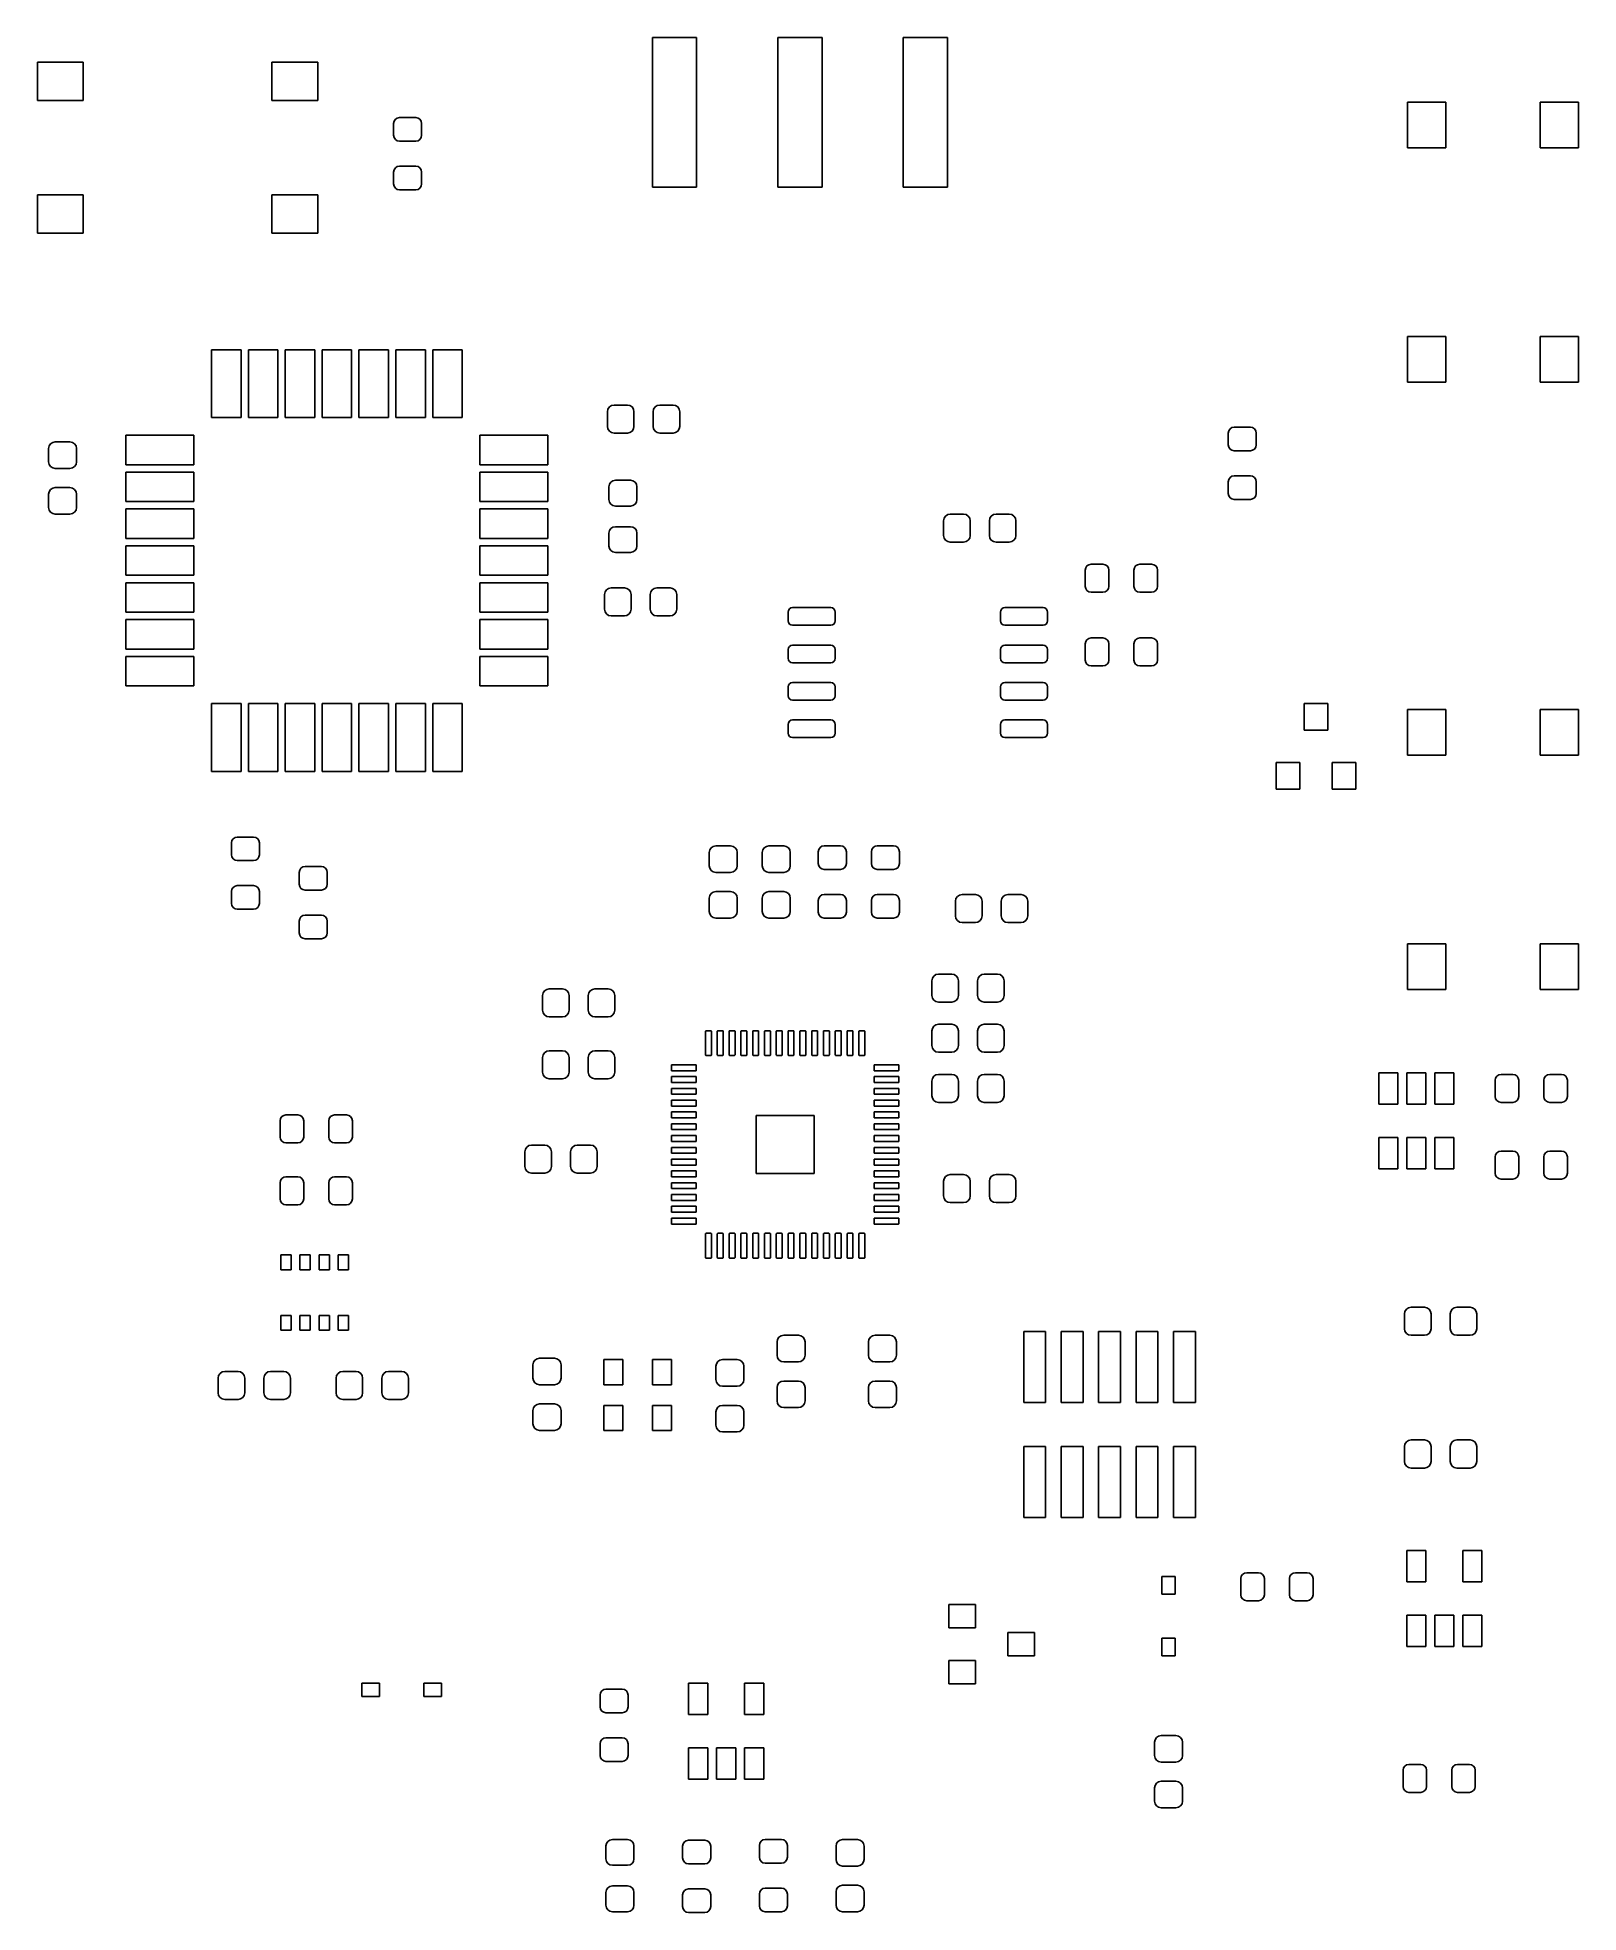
# Model space of a CAD drawing. Extents: x 151.7 to 203.9, y -103 to -39.5.
import ezdxf

# ---------------------------------------------------------------- set-up
doc = ezdxf.new("R2010")
doc.units = 0
doc.layers.add('BLACK', color=7, linetype='CONTINUOUS')

msp = doc.modelspace()

# ---------------------------------------------------------------- linework, layer by layer
at = {"layer": 'BLACK', "linetype": 'CONTINUOUS'}
for p, q in [((172.5, -44.54), (172.5, -39.46)), ((172.5, -39.46), (174, -39.46)), ((174, -39.46), (174, -44.54)), ((176.75, -44.54), (176.75, -39.46)), ((176.75, -39.46), (178.25, -39.46)), ((178.25, -39.46), (178.25, -44.54)), ((181, -44.54), (181, -39.46)), ((181, -39.46), (182.5, -39.46)), ((182.5, -39.46), (182.5, -44.54)), ((151.65, -41.6), (151.65, -40.3)), ((151.65, -40.3), (153.2, -40.3)), ((153.2, -40.3), (153.2, -41.6)), ((159.6, -41.6), (159.6, -40.3)), ((159.6, -40.3), (161.15, -40.3)), ((161.15, -40.3), (161.15, -41.6)), ((153.2, -41.6), (151.65, -41.6)), ((161.15, -41.6), (159.6, -41.6)), ((198.1, -43.2), (198.1, -41.65)), ((198.1, -41.65), (199.4, -41.65)), ((199.4, -41.65), (199.4, -43.2)), ((202.6, -43.2), (202.6, -41.65)), ((202.6, -41.65), (203.9, -41.65)), ((203.9, -41.65), (203.9, -43.2)), ((163.725, -42.375), (163.74, -42.2985)), ((163.725, -42.775), (163.725, -42.375)), ((163.74, -42.2985), (163.784, -42.2336)), ((163.784, -42.2336), (163.848, -42.1902)), ((163.848, -42.1902), (163.925, -42.175)), ((163.925, -42.175), (164.475, -42.175)), ((164.475, -42.175), (164.552, -42.1902)), ((164.552, -42.1902), (164.616, -42.2336)), ((164.616, -42.2336), (164.66, -42.2985)), ((164.66, -42.2985), (164.675, -42.375)), ((164.675, -42.375), (164.675, -42.775)), ((163.74, -42.8515), (163.725, -42.775)), ((163.784, -42.9164), (163.74, -42.8515)), ((163.848, -42.9598), (163.784, -42.9164)), ((163.925, -42.975), (163.848, -42.9598)), ((164.475, -42.975), (163.925, -42.975)), ((164.552, -42.9598), (164.475, -42.975)), ((164.616, -42.9164), (164.552, -42.9598)), ((164.66, -42.8515), (164.616, -42.9164)), ((164.675, -42.775), (164.66, -42.8515)), ((199.4, -43.2), (198.1, -43.2)), ((203.9, -43.2), (202.6, -43.2)), ((163.784, -43.8836), (163.848, -43.8402)), ((163.848, -43.8402), (163.925, -43.825)), ((163.925, -43.825), (164.475, -43.825)), ((164.475, -43.825), (164.552, -43.8402)), ((164.552, -43.8402), (164.616, -43.8836)), ((163.725, -44.025), (163.74, -43.9485)), ((163.725, -44.425), (163.725, -44.025)), ((163.74, -44.5015), (163.725, -44.425)), ((163.74, -43.9485), (163.784, -43.8836)), ((163.784, -44.5664), (163.74, -44.5015)), ((164.616, -43.8836), (164.66, -43.9485)), ((164.66, -44.5015), (164.616, -44.5664)), ((164.66, -43.9485), (164.675, -44.025)), ((164.675, -44.425), (164.66, -44.5015)), ((164.675, -44.025), (164.675, -44.425)), ((151.65, -46.1), (151.65, -44.8)), ((151.65, -44.8), (153.2, -44.8)), ((153.2, -44.8), (153.2, -46.1)), ((159.6, -46.1), (159.6, -44.8)), ((159.6, -44.8), (161.15, -44.8)), ((161.15, -44.8), (161.15, -46.1)), ((163.848, -44.6098), (163.784, -44.5664)), ((163.925, -44.625), (163.848, -44.6098)), ((164.475, -44.625), (163.925, -44.625)), ((164.552, -44.6098), (164.475, -44.625)), ((164.616, -44.5664), (164.552, -44.6098)), ((174, -44.54), (172.5, -44.54)), ((178.25, -44.54), (176.75, -44.54)), ((182.5, -44.54), (181, -44.54)), ((153.2, -46.1), (151.65, -46.1)), ((161.15, -46.1), (159.6, -46.1)), ((198.1, -51.15), (198.1, -49.6)), ((198.1, -49.6), (199.4, -49.6)), ((199.4, -49.6), (199.4, -51.15)), ((202.6, -51.15), (202.6, -49.6)), ((202.6, -49.6), (203.9, -49.6)), ((203.9, -49.6), (203.9, -51.15)), ((157.55, -52.35), (157.55, -50.05)), ((157.55, -50.05), (158.55, -50.05)), ((158.55, -50.05), (158.55, -52.35)), ((158.8, -52.35), (158.8, -50.05)), ((158.8, -50.05), (159.8, -50.05)), ((159.8, -50.05), (159.8, -52.35)), ((160.05, -52.35), (160.05, -50.05)), ((160.05, -50.05), (161.05, -50.05)), ((161.05, -50.05), (161.05, -52.35)), ((161.3, -52.35), (161.3, -50.05)), ((161.3, -50.05), (162.3, -50.05)), ((162.3, -50.05), (162.3, -52.35)), ((162.55, -52.35), (162.55, -50.05)), ((162.55, -50.05), (163.55, -50.05)), ((163.55, -50.05), (163.55, -52.35)), ((163.8, -52.35), (163.8, -50.05)), ((163.8, -50.05), (164.8, -50.05)), ((164.8, -50.05), (164.8, -52.35)), ((165.05, -52.35), (165.05, -50.05)), ((165.05, -50.05), (166.05, -50.05)), ((166.05, -50.05), (166.05, -52.35)), ((199.4, -51.15), (198.1, -51.15)), ((203.9, -51.15), (202.6, -51.15)), ((170.975, -52.15), (170.992, -52.0639)), ((170.992, -52.0639), (171.041, -51.9909)), ((171.041, -51.9909), (171.114, -51.9421)), ((171.114, -51.9421), (171.2, -51.925)), ((171.2, -51.925), (171.65, -51.925)), ((171.65, -51.925), (171.736, -51.9421)), ((171.736, -51.9421), (171.809, -51.9909)), ((171.809, -51.9909), (171.858, -52.0639)), ((171.858, -52.0639), (171.875, -52.15)), ((172.525, -52.15), (172.542, -52.0639)), ((172.542, -52.0639), (172.591, -51.9909)), ((172.591, -51.9909), (172.664, -51.9421)), ((172.664, -51.9421), (172.75, -51.925)), ((172.75, -51.925), (173.2, -51.925)), ((173.2, -51.925), (173.286, -51.9421)), ((173.286, -51.9421), (173.359, -51.9909)), ((173.359, -51.9909), (173.408, -52.0639)), ((173.408, -52.0639), (173.425, -52.15)), ((158.55, -52.35), (157.55, -52.35)), ((159.8, -52.35), (158.8, -52.35)), ((161.05, -52.35), (160.05, -52.35)), ((162.3, -52.35), (161.3, -52.35)), ((163.55, -52.35), (162.55, -52.35)), ((164.8, -52.35), (163.8, -52.35)), ((166.05, -52.35), (165.05, -52.35)), ((170.975, -52.65), (170.975, -52.15)), ((170.992, -52.7361), (170.975, -52.65)), ((171.041, -52.8091), (170.992, -52.7361)), ((171.858, -52.7361), (171.809, -52.8091)), ((171.875, -52.65), (171.858, -52.7361)), ((171.875, -52.15), (171.875, -52.65)), ((172.525, -52.65), (172.525, -52.15)), ((172.542, -52.7361), (172.525, -52.65)), ((172.591, -52.8091), (172.542, -52.7361)), ((173.408, -52.7361), (173.359, -52.8091)), ((173.425, -52.65), (173.408, -52.7361)), ((173.425, -52.15), (173.425, -52.65)), ((192.04, -52.7985), (192.084, -52.7336)), ((192.084, -52.7336), (192.148, -52.6902)), ((192.148, -52.6902), (192.225, -52.675)), ((192.225, -52.675), (192.775, -52.675)), ((192.775, -52.675), (192.852, -52.6902)), ((192.852, -52.6902), (192.916, -52.7336)), ((192.916, -52.7336), (192.96, -52.7985)), ((152.025, -53.4), (152.042, -53.3139)), ((152.025, -53.85), (152.025, -53.4)), ((152.042, -53.3139), (152.091, -53.2409)), ((152.091, -53.2409), (152.164, -53.1921)), ((152.164, -53.1921), (152.25, -53.175)), ((152.25, -53.175), (152.75, -53.175)), ((152.75, -53.175), (152.836, -53.1921)), ((152.836, -53.1921), (152.909, -53.2409)), ((152.909, -53.2409), (152.958, -53.3139)), ((152.958, -53.3139), (152.975, -53.4)), ((152.975, -53.4), (152.975, -53.85)), ((154.65, -53.95), (154.65, -52.95)), ((154.65, -52.95), (156.95, -52.95)), ((156.95, -52.95), (156.95, -53.95)), ((166.65, -53.95), (166.65, -52.95)), ((166.65, -52.95), (168.95, -52.95)), ((168.95, -52.95), (168.95, -53.95)), ((171.114, -52.8579), (171.041, -52.8091)), ((171.2, -52.875), (171.114, -52.8579)), ((171.65, -52.875), (171.2, -52.875)), ((171.736, -52.8579), (171.65, -52.875)), ((171.809, -52.8091), (171.736, -52.8579)), ((172.664, -52.8579), (172.591, -52.8091)), ((172.75, -52.875), (172.664, -52.8579)), ((173.2, -52.875), (172.75, -52.875)), ((173.286, -52.8579), (173.2, -52.875)), ((173.359, -52.8091), (173.286, -52.8579)), ((192.025, -52.875), (192.04, -52.7985)), ((192.025, -53.275), (192.025, -52.875)), ((192.04, -53.3515), (192.025, -53.275)), ((192.084, -53.4164), (192.04, -53.3515)), ((192.96, -53.3515), (192.916, -53.4164)), ((192.96, -52.7985), (192.975, -52.875)), ((192.975, -53.275), (192.96, -53.3515)), ((192.975, -52.875), (192.975, -53.275)), ((152.042, -53.9361), (152.025, -53.85)), ((152.091, -54.0091), (152.042, -53.9361)), ((152.164, -54.0579), (152.091, -54.0091)), ((152.909, -54.0091), (152.836, -54.0579)), ((152.958, -53.9361), (152.909, -54.0091)), ((152.975, -53.85), (152.958, -53.9361)), ((156.95, -53.95), (154.65, -53.95)), ((168.95, -53.95), (166.65, -53.95)), ((192.148, -53.4598), (192.084, -53.4164)), ((192.225, -53.475), (192.148, -53.4598)), ((192.775, -53.475), (192.225, -53.475)), ((192.852, -53.4598), (192.775, -53.475)), ((192.916, -53.4164), (192.852, -53.4598)), ((152.25, -54.075), (152.164, -54.0579)), ((152.75, -54.075), (152.25, -54.075)), ((152.836, -54.0579), (152.75, -54.075)), ((154.65, -55.2), (154.65, -54.2)), ((154.65, -54.2), (156.95, -54.2)), ((156.95, -54.2), (156.95, -55.2)), ((166.65, -55.2), (166.65, -54.2)), ((166.65, -54.2), (168.95, -54.2)), ((168.95, -54.2), (168.95, -55.2)), ((171.025, -54.6937), (171.042, -54.61)), ((171.042, -54.61), (171.089, -54.5391)), ((171.089, -54.5391), (171.16, -54.4917)), ((171.16, -54.4917), (171.244, -54.475)), ((171.244, -54.475), (171.756, -54.475)), ((171.756, -54.475), (171.84, -54.4917)), ((171.84, -54.4917), (171.911, -54.5391)), ((171.911, -54.5391), (171.958, -54.61)), ((171.958, -54.61), (171.975, -54.6937)), ((192.025, -54.525), (192.04, -54.4485)), ((192.025, -54.925), (192.025, -54.525)), ((192.04, -54.4485), (192.084, -54.3836)), ((192.084, -54.3836), (192.148, -54.3402)), ((192.148, -54.3402), (192.225, -54.325)), ((192.225, -54.325), (192.775, -54.325)), ((192.775, -54.325), (192.852, -54.3402)), ((192.852, -54.3402), (192.916, -54.3836)), ((192.916, -54.3836), (192.96, -54.4485)), ((192.96, -54.4485), (192.975, -54.525)), ((192.975, -54.525), (192.975, -54.925)), ((152.025, -54.95), (152.042, -54.8639)), ((152.025, -55.4), (152.025, -54.95)), ((152.042, -54.8639), (152.091, -54.7909)), ((152.091, -54.7909), (152.164, -54.7421)), ((152.164, -54.7421), (152.25, -54.725)), ((152.25, -54.725), (152.75, -54.725)), ((152.75, -54.725), (152.836, -54.7421)), ((152.836, -54.7421), (152.909, -54.7909)), ((152.909, -54.7909), (152.958, -54.8639)), ((152.958, -54.8639), (152.975, -54.95)), ((152.975, -54.95), (152.975, -55.4)), ((156.95, -55.2), (154.65, -55.2)), ((168.95, -55.2), (166.65, -55.2)), ((171.025, -55.1312), (171.025, -54.6937)), ((171.042, -55.215), (171.025, -55.1312)), ((171.089, -55.2859), (171.042, -55.215)), ((171.16, -55.3333), (171.089, -55.2859)), ((171.911, -55.2859), (171.84, -55.3333)), ((171.958, -55.215), (171.911, -55.2859)), ((171.975, -55.1312), (171.958, -55.215)), ((171.975, -54.6937), (171.975, -55.1312)), ((192.04, -55.0015), (192.025, -54.925)), ((192.084, -55.0664), (192.04, -55.0015)), ((192.148, -55.1098), (192.084, -55.0664)), ((192.225, -55.125), (192.148, -55.1098)), ((192.775, -55.125), (192.225, -55.125)), ((192.852, -55.1098), (192.775, -55.125)), ((192.916, -55.0664), (192.852, -55.1098)), ((192.96, -55.0015), (192.916, -55.0664)), ((192.975, -54.925), (192.96, -55.0015)), ((152.042, -55.4861), (152.025, -55.4)), ((152.091, -55.5591), (152.042, -55.4861)), ((152.164, -55.6079), (152.091, -55.5591)), ((152.25, -55.625), (152.164, -55.6079)), ((152.75, -55.625), (152.25, -55.625)), ((152.836, -55.6079), (152.75, -55.625)), ((152.909, -55.5591), (152.836, -55.6079)), ((152.958, -55.4861), (152.909, -55.5591)), ((152.975, -55.4), (152.958, -55.4861)), ((154.65, -56.45), (154.65, -55.45)), ((154.65, -55.45), (156.95, -55.45)), ((156.95, -55.45), (156.95, -56.45)), ((166.65, -56.45), (166.65, -55.45)), ((166.65, -55.45), (168.95, -55.45)), ((168.95, -55.45), (168.95, -56.45)), ((171.244, -55.35), (171.16, -55.3333)), ((171.756, -55.35), (171.244, -55.35)), ((171.84, -55.3333), (171.756, -55.35)), ((182.375, -55.85), (182.392, -55.7639)), ((182.375, -56.35), (182.375, -55.85)), ((182.392, -55.7639), (182.441, -55.6909)), ((182.441, -55.6909), (182.514, -55.6421)), ((182.514, -55.6421), (182.6, -55.625)), ((182.6, -55.625), (183.05, -55.625)), ((183.05, -55.625), (183.136, -55.6421)), ((183.136, -55.6421), (183.209, -55.6909)), ((183.209, -55.6909), (183.258, -55.7639)), ((183.258, -55.7639), (183.275, -55.85)), ((183.275, -55.85), (183.275, -56.35)), ((183.925, -55.85), (183.942, -55.7639)), ((183.925, -56.35), (183.925, -55.85)), ((183.942, -55.7639), (183.991, -55.6909)), ((183.991, -55.6909), (184.064, -55.6421)), ((184.064, -55.6421), (184.15, -55.625)), ((184.15, -55.625), (184.6, -55.625)), ((184.6, -55.625), (184.686, -55.6421)), ((184.686, -55.6421), (184.759, -55.6909)), ((184.759, -55.6909), (184.808, -55.7639)), ((184.808, -55.7639), (184.825, -55.85)), ((184.825, -55.85), (184.825, -56.35)), ((156.95, -56.45), (154.65, -56.45)), ((168.95, -56.45), (166.65, -56.45)), ((171.025, -56.2687), (171.042, -56.185)), ((171.025, -56.7062), (171.025, -56.2687)), ((171.042, -56.185), (171.089, -56.1141)), ((171.089, -56.1141), (171.16, -56.0667)), ((171.16, -56.0667), (171.244, -56.05)), ((171.244, -56.05), (171.756, -56.05)), ((171.756, -56.05), (171.84, -56.0667)), ((171.84, -56.0667), (171.911, -56.1141)), ((171.911, -56.1141), (171.958, -56.185)), ((171.958, -56.185), (171.975, -56.2687)), ((171.975, -56.2687), (171.975, -56.7062)), ((182.392, -56.4361), (182.375, -56.35)), ((182.441, -56.5091), (182.392, -56.4361)), ((182.514, -56.5579), (182.441, -56.5091)), ((182.6, -56.575), (182.514, -56.5579)), ((183.05, -56.575), (182.6, -56.575)), ((183.136, -56.5579), (183.05, -56.575)), ((183.209, -56.5091), (183.136, -56.5579)), ((183.258, -56.4361), (183.209, -56.5091)), ((183.275, -56.35), (183.258, -56.4361)), ((183.942, -56.4361), (183.925, -56.35)), ((183.991, -56.5091), (183.942, -56.4361)), ((184.064, -56.5579), (183.991, -56.5091)), ((184.15, -56.575), (184.064, -56.5579)), ((184.6, -56.575), (184.15, -56.575)), ((184.686, -56.5579), (184.6, -56.575)), ((184.759, -56.5091), (184.686, -56.5579)), ((184.808, -56.4361), (184.759, -56.5091)), ((184.825, -56.35), (184.808, -56.4361)), ((154.65, -57.7), (154.65, -56.7)), ((154.65, -56.7), (156.95, -56.7)), ((156.95, -56.7), (156.95, -57.7)), ((166.65, -57.7), (166.65, -56.7)), ((166.65, -56.7), (168.95, -56.7)), ((168.95, -56.7), (168.95, -57.7)), ((171.042, -56.79), (171.025, -56.7062)), ((171.089, -56.8609), (171.042, -56.79)), ((171.16, -56.9083), (171.089, -56.8609)), ((171.244, -56.925), (171.16, -56.9083)), ((171.756, -56.925), (171.244, -56.925)), ((171.84, -56.9083), (171.756, -56.925)), ((171.911, -56.8609), (171.84, -56.9083)), ((171.958, -56.79), (171.911, -56.8609)), ((171.975, -56.7062), (171.958, -56.79)), ((156.95, -57.7), (154.65, -57.7)), ((168.95, -57.7), (166.65, -57.7)), ((187.175, -57.525), (187.19, -57.4485)), ((187.175, -58.075), (187.175, -57.525)), ((187.19, -57.4485), (187.234, -57.3836)), ((187.234, -57.3836), (187.298, -57.3402)), ((187.298, -57.3402), (187.375, -57.325)), ((187.375, -57.325), (187.775, -57.325)), ((187.775, -57.325), (187.852, -57.3402)), ((187.852, -57.3402), (187.916, -57.3836)), ((187.916, -57.3836), (187.96, -57.4485)), ((187.96, -57.4485), (187.975, -57.525)), ((187.975, -57.525), (187.975, -58.075)), ((188.825, -57.525), (188.84, -57.4485)), ((188.825, -58.075), (188.825, -57.525)), ((188.84, -57.4485), (188.884, -57.3836)), ((188.884, -57.3836), (188.948, -57.3402)), ((188.948, -57.3402), (189.025, -57.325)), ((189.025, -57.325), (189.425, -57.325)), ((189.425, -57.325), (189.502, -57.3402)), ((189.502, -57.3402), (189.566, -57.3836)), ((189.566, -57.3836), (189.61, -57.4485)), ((189.61, -57.4485), (189.625, -57.525)), ((189.625, -57.525), (189.625, -58.075)), ((154.65, -58.95), (154.65, -57.95)), ((154.65, -57.95), (156.95, -57.95)), ((156.95, -57.95), (156.95, -58.95)), ((166.65, -58.95), (166.65, -57.95)), ((166.65, -57.95), (168.95, -57.95)), ((168.95, -57.95), (168.95, -58.95)), ((170.875, -58.35), (170.892, -58.2639)), ((170.875, -58.85), (170.875, -58.35)), ((170.892, -58.2639), (170.941, -58.1909)), ((170.941, -58.1909), (171.014, -58.1421)), ((171.014, -58.1421), (171.1, -58.125)), ((171.1, -58.125), (171.55, -58.125)), ((171.55, -58.125), (171.636, -58.1421)), ((171.636, -58.1421), (171.709, -58.1909)), ((171.709, -58.1909), (171.758, -58.2639)), ((171.758, -58.2639), (171.775, -58.35)), ((171.775, -58.35), (171.775, -58.85)), ((172.425, -58.35), (172.442, -58.2639)), ((172.425, -58.85), (172.425, -58.35)), ((172.442, -58.2639), (172.491, -58.1909)), ((172.491, -58.1909), (172.564, -58.1421)), ((172.564, -58.1421), (172.65, -58.125)), ((172.65, -58.125), (173.1, -58.125)), ((173.1, -58.125), (173.186, -58.1421)), ((173.186, -58.1421), (173.259, -58.1909)), ((173.259, -58.1909), (173.308, -58.2639)), ((173.308, -58.2639), (173.325, -58.35)), ((173.325, -58.35), (173.325, -58.85)), ((187.19, -58.1515), (187.175, -58.075)), ((187.234, -58.2164), (187.19, -58.1515)), ((187.298, -58.2598), (187.234, -58.2164)), ((187.375, -58.275), (187.298, -58.2598)), ((187.775, -58.275), (187.375, -58.275)), ((187.852, -58.2598), (187.775, -58.275)), ((187.916, -58.2164), (187.852, -58.2598)), ((187.96, -58.1515), (187.916, -58.2164)), ((187.975, -58.075), (187.96, -58.1515)), ((188.84, -58.1515), (188.825, -58.075)), ((188.884, -58.2164), (188.84, -58.1515)), ((188.948, -58.2598), (188.884, -58.2164)), ((189.025, -58.275), (188.948, -58.2598)), ((189.425, -58.275), (189.025, -58.275)), ((189.502, -58.2598), (189.425, -58.275)), ((189.566, -58.2164), (189.502, -58.2598)), ((189.61, -58.1515), (189.566, -58.2164)), ((189.625, -58.075), (189.61, -58.1515)), ((156.95, -58.95), (154.65, -58.95)), ((168.95, -58.95), (166.65, -58.95)), ((170.892, -58.9361), (170.875, -58.85)), ((170.941, -59.0091), (170.892, -58.9361)), ((171.014, -59.0579), (170.941, -59.0091)), ((171.1, -59.075), (171.014, -59.0579)), ((171.55, -59.075), (171.1, -59.075)), ((171.636, -59.0579), (171.55, -59.075)), ((171.709, -59.0091), (171.636, -59.0579)), ((171.758, -58.9361), (171.709, -59.0091)), ((171.775, -58.85), (171.758, -58.9361)), ((172.442, -58.9361), (172.425, -58.85)), ((172.491, -59.0091), (172.442, -58.9361)), ((172.564, -59.0579), (172.491, -59.0091)), ((172.65, -59.075), (172.564, -59.0579)), ((173.1, -59.075), (172.65, -59.075)), ((173.186, -59.0579), (173.1, -59.075)), ((173.259, -59.0091), (173.186, -59.0579)), ((173.308, -58.9361), (173.259, -59.0091)), ((173.325, -58.85), (173.308, -58.9361)), ((177.1, -58.945), (177.111, -58.8876)), ((177.1, -59.245), (177.1, -58.945)), ((177.111, -58.8876), (177.144, -58.8389)), ((177.144, -58.8389), (177.193, -58.8064)), ((177.193, -58.8064), (177.25, -58.795)), ((177.25, -58.795), (178.55, -58.795)), ((178.55, -58.795), (178.607, -58.8064)), ((178.607, -58.8064), (178.656, -58.8389)), ((178.656, -58.8389), (178.689, -58.8876)), ((178.689, -58.8876), (178.7, -58.945)), ((178.7, -58.945), (178.7, -59.245)), ((184.3, -58.945), (184.311, -58.8876)), ((184.3, -59.245), (184.3, -58.945)), ((184.311, -58.8876), (184.344, -58.8389)), ((184.344, -58.8389), (184.393, -58.8064)), ((184.393, -58.8064), (184.45, -58.795)), ((184.45, -58.795), (185.75, -58.795)), ((185.75, -58.795), (185.807, -58.8064)), ((185.807, -58.8064), (185.856, -58.8389)), ((185.856, -58.8389), (185.889, -58.8876)), ((185.889, -58.8876), (185.9, -58.945)), ((185.9, -58.945), (185.9, -59.245)), ((154.65, -60.2), (154.65, -59.2)), ((154.65, -59.2), (156.95, -59.2)), ((156.95, -59.2), (156.95, -60.2)), ((166.65, -60.2), (166.65, -59.2)), ((166.65, -59.2), (168.95, -59.2)), ((168.95, -59.2), (168.95, -60.2)), ((177.111, -59.3024), (177.1, -59.245)), ((177.144, -59.3511), (177.111, -59.3024)), ((177.193, -59.3836), (177.144, -59.3511)), ((177.25, -59.395), (177.193, -59.3836)), ((178.55, -59.395), (177.25, -59.395)), ((178.607, -59.3836), (178.55, -59.395)), ((178.656, -59.3511), (178.607, -59.3836)), ((178.689, -59.3024), (178.656, -59.3511)), ((178.7, -59.245), (178.689, -59.3024)), ((184.311, -59.3024), (184.3, -59.245)), ((184.344, -59.3511), (184.311, -59.3024)), ((184.393, -59.3836), (184.344, -59.3511)), ((184.45, -59.395), (184.393, -59.3836)), ((185.75, -59.395), (184.45, -59.395)), ((185.807, -59.3836), (185.75, -59.395)), ((185.856, -59.3511), (185.807, -59.3836)), ((185.889, -59.3024), (185.856, -59.3511)), ((185.9, -59.245), (185.889, -59.3024)), ((156.95, -60.2), (154.65, -60.2)), ((168.95, -60.2), (166.65, -60.2)), ((177.1, -60.215), (177.111, -60.1576)), ((177.1, -60.515), (177.1, -60.215)), ((177.111, -60.1576), (177.144, -60.1089)), ((177.144, -60.1089), (177.193, -60.0764)), ((177.193, -60.0764), (177.25, -60.065)), ((177.25, -60.065), (178.55, -60.065)), ((178.55, -60.065), (178.607, -60.0764)), ((178.607, -60.0764), (178.656, -60.1089)), ((178.656, -60.1089), (178.689, -60.1576)), ((178.689, -60.1576), (178.7, -60.215)), ((178.7, -60.215), (178.7, -60.515)), ((184.3, -60.215), (184.311, -60.1576)), ((184.3, -60.515), (184.3, -60.215)), ((184.311, -60.1576), (184.344, -60.1089)), ((184.344, -60.1089), (184.393, -60.0764)), ((184.393, -60.0764), (184.45, -60.065)), ((184.45, -60.065), (185.75, -60.065)), ((185.75, -60.065), (185.807, -60.0764)), ((185.807, -60.0764), (185.856, -60.1089)), ((185.856, -60.1089), (185.889, -60.1576)), ((185.889, -60.1576), (185.9, -60.215)), ((185.9, -60.215), (185.9, -60.515)), ((187.175, -60.025), (187.19, -59.9485)), ((187.175, -60.575), (187.175, -60.025)), ((187.19, -59.9485), (187.234, -59.8836)), ((187.234, -59.8836), (187.298, -59.8402)), ((187.298, -59.8402), (187.375, -59.825)), ((187.375, -59.825), (187.775, -59.825)), ((187.775, -59.825), (187.852, -59.8402)), ((187.852, -59.8402), (187.916, -59.8836)), ((187.916, -59.8836), (187.96, -59.9485)), ((187.96, -59.9485), (187.975, -60.025)), ((187.975, -60.025), (187.975, -60.575)), ((188.825, -60.025), (188.84, -59.9485)), ((188.825, -60.575), (188.825, -60.025)), ((188.84, -59.9485), (188.884, -59.8836)), ((188.884, -59.8836), (188.948, -59.8402)), ((188.948, -59.8402), (189.025, -59.825)), ((189.025, -59.825), (189.425, -59.825)), ((189.425, -59.825), (189.502, -59.8402)), ((189.502, -59.8402), (189.566, -59.8836)), ((189.566, -59.8836), (189.61, -59.9485)), ((189.61, -59.9485), (189.625, -60.025)), ((189.625, -60.025), (189.625, -60.575)), ((154.65, -61.45), (154.65, -60.45)), ((154.65, -60.45), (156.95, -60.45)), ((156.95, -60.45), (156.95, -61.45)), ((166.65, -61.45), (166.65, -60.45)), ((166.65, -60.45), (168.95, -60.45)), ((168.95, -60.45), (168.95, -61.45)), ((177.111, -60.5724), (177.1, -60.515)), ((177.144, -60.6211), (177.111, -60.5724)), ((177.193, -60.6536), (177.144, -60.6211)), ((177.25, -60.665), (177.193, -60.6536)), ((178.55, -60.665), (177.25, -60.665)), ((178.607, -60.6536), (178.55, -60.665)), ((178.656, -60.6211), (178.607, -60.6536)), ((178.689, -60.5724), (178.656, -60.6211)), ((178.7, -60.515), (178.689, -60.5724)), ((184.311, -60.5724), (184.3, -60.515)), ((184.344, -60.6211), (184.311, -60.5724)), ((184.393, -60.6536), (184.344, -60.6211)), ((184.45, -60.665), (184.393, -60.6536)), ((185.75, -60.665), (184.45, -60.665)), ((185.807, -60.6536), (185.75, -60.665)), ((185.856, -60.6211), (185.807, -60.6536)), ((185.889, -60.5724), (185.856, -60.6211)), ((185.9, -60.515), (185.889, -60.5724)), ((187.19, -60.6515), (187.175, -60.575)), ((187.234, -60.7164), (187.19, -60.6515)), ((187.298, -60.7598), (187.234, -60.7164)), ((187.375, -60.775), (187.298, -60.7598)), ((187.775, -60.775), (187.375, -60.775)), ((187.852, -60.7598), (187.775, -60.775)), ((187.916, -60.7164), (187.852, -60.7598)), ((187.96, -60.6515), (187.916, -60.7164)), ((187.975, -60.575), (187.96, -60.6515)), ((188.84, -60.6515), (188.825, -60.575)), ((188.884, -60.7164), (188.84, -60.6515)), ((188.948, -60.7598), (188.884, -60.7164)), ((189.025, -60.775), (188.948, -60.7598)), ((189.425, -60.775), (189.025, -60.775)), ((189.502, -60.7598), (189.425, -60.775)), ((189.566, -60.7164), (189.502, -60.7598)), ((189.61, -60.6515), (189.566, -60.7164)), ((189.625, -60.575), (189.61, -60.6515)), ((156.95, -61.45), (154.65, -61.45)), ((168.95, -61.45), (166.65, -61.45)), ((177.1, -61.485), (177.111, -61.4276)), ((177.1, -61.785), (177.1, -61.485)), ((177.111, -61.4276), (177.144, -61.3789)), ((177.144, -61.3789), (177.193, -61.3464)), ((177.193, -61.3464), (177.25, -61.335)), ((177.25, -61.335), (178.55, -61.335)), ((178.55, -61.335), (178.607, -61.3464)), ((178.607, -61.3464), (178.656, -61.3789)), ((178.656, -61.3789), (178.689, -61.4276)), ((178.689, -61.4276), (178.7, -61.485)), ((178.7, -61.485), (178.7, -61.785)), ((184.3, -61.485), (184.311, -61.4276)), ((184.3, -61.785), (184.3, -61.485)), ((184.311, -61.4276), (184.344, -61.3789)), ((184.344, -61.3789), (184.393, -61.3464)), ((184.393, -61.3464), (184.45, -61.335)), ((184.45, -61.335), (185.75, -61.335)), ((185.75, -61.335), (185.807, -61.3464)), ((185.807, -61.3464), (185.856, -61.3789)), ((185.856, -61.3789), (185.889, -61.4276)), ((185.889, -61.4276), (185.9, -61.485)), ((185.9, -61.485), (185.9, -61.785)), ((157.55, -64.35), (157.55, -62.05)), ((157.55, -62.05), (158.55, -62.05)), ((158.55, -62.05), (158.55, -64.35)), ((158.8, -64.35), (158.8, -62.05)), ((158.8, -62.05), (159.8, -62.05)), ((159.8, -62.05), (159.8, -64.35)), ((160.05, -64.35), (160.05, -62.05)), ((160.05, -62.05), (161.05, -62.05)), ((161.05, -62.05), (161.05, -64.35)), ((161.3, -64.35), (161.3, -62.05)), ((161.3, -62.05), (162.3, -62.05)), ((162.3, -62.05), (162.3, -64.35)), ((162.55, -64.35), (162.55, -62.05)), ((162.55, -62.05), (163.55, -62.05)), ((163.55, -62.05), (163.55, -64.35)), ((163.8, -64.35), (163.8, -62.05)), ((163.8, -62.05), (164.8, -62.05)), ((164.8, -62.05), (164.8, -64.35)), ((165.05, -64.35), (165.05, -62.05)), ((165.05, -62.05), (166.05, -62.05)), ((166.05, -62.05), (166.05, -64.35)), ((177.111, -61.8424), (177.1, -61.785)), ((177.144, -61.8911), (177.111, -61.8424)), ((177.193, -61.9236), (177.144, -61.8911)), ((177.25, -61.935), (177.193, -61.9236)), ((178.55, -61.935), (177.25, -61.935)), ((178.607, -61.9236), (178.55, -61.935)), ((178.656, -61.8911), (178.607, -61.9236)), ((178.689, -61.8424), (178.656, -61.8911)), ((178.7, -61.785), (178.689, -61.8424)), ((184.311, -61.8424), (184.3, -61.785)), ((184.344, -61.8911), (184.311, -61.8424)), ((184.393, -61.9236), (184.344, -61.8911)), ((184.45, -61.935), (184.393, -61.9236)), ((185.75, -61.935), (184.45, -61.935)), ((185.807, -61.9236), (185.75, -61.935)), ((185.856, -61.8911), (185.807, -61.9236)), ((185.889, -61.8424), (185.856, -61.8911)), ((185.9, -61.785), (185.889, -61.8424)), ((194.6, -62.95), (194.6, -62.05)), ((194.6, -62.05), (195.4, -62.05)), ((195.4, -62.05), (195.4, -62.95)), ((198.1, -63.8), (198.1, -62.25)), ((198.1, -62.25), (199.4, -62.25)), ((199.4, -62.25), (199.4, -63.8)), ((202.6, -63.8), (202.6, -62.25)), ((202.6, -62.25), (203.9, -62.25)), ((203.9, -62.25), (203.9, -63.8)), ((177.1, -62.755), (177.111, -62.6976)), ((177.1, -63.055), (177.1, -62.755)), ((177.111, -62.6976), (177.144, -62.6489)), ((177.144, -62.6489), (177.193, -62.6164)), ((177.193, -62.6164), (177.25, -62.605)), ((177.25, -62.605), (178.55, -62.605)), ((178.55, -62.605), (178.607, -62.6164)), ((178.607, -62.6164), (178.656, -62.6489)), ((178.656, -62.6489), (178.689, -62.6976)), ((178.689, -62.6976), (178.7, -62.755)), ((178.7, -62.755), (178.7, -63.055)), ((184.3, -62.755), (184.311, -62.6976)), ((184.3, -63.055), (184.3, -62.755)), ((184.311, -62.6976), (184.344, -62.6489)), ((184.344, -62.6489), (184.393, -62.6164)), ((184.393, -62.6164), (184.45, -62.605)), ((184.45, -62.605), (185.75, -62.605)), ((185.75, -62.605), (185.807, -62.6164)), ((185.807, -62.6164), (185.856, -62.6489)), ((185.856, -62.6489), (185.889, -62.6976)), ((185.889, -62.6976), (185.9, -62.755)), ((185.9, -62.755), (185.9, -63.055)), ((195.4, -62.95), (194.6, -62.95)), ((177.111, -63.1124), (177.1, -63.055)), ((177.144, -63.1611), (177.111, -63.1124)), ((177.193, -63.1936), (177.144, -63.1611)), ((177.25, -63.205), (177.193, -63.1936)), ((178.55, -63.205), (177.25, -63.205)), ((178.607, -63.1936), (178.55, -63.205)), ((178.656, -63.1611), (178.607, -63.1936)), ((178.689, -63.1124), (178.656, -63.1611)), ((178.7, -63.055), (178.689, -63.1124)), ((184.311, -63.1124), (184.3, -63.055)), ((184.344, -63.1611), (184.311, -63.1124)), ((184.393, -63.1936), (184.344, -63.1611)), ((184.45, -63.205), (184.393, -63.1936)), ((185.75, -63.205), (184.45, -63.205)), ((185.807, -63.1936), (185.75, -63.205)), ((185.856, -63.1611), (185.807, -63.1936)), ((185.889, -63.1124), (185.856, -63.1611)), ((185.9, -63.055), (185.889, -63.1124)), ((193.65, -64.95), (193.65, -64.05)), ((193.65, -64.05), (194.45, -64.05)), ((194.45, -64.05), (194.45, -64.95)), ((195.55, -64.95), (195.55, -64.05)), ((195.55, -64.05), (196.35, -64.05)), ((196.35, -64.05), (196.35, -64.95)), ((199.4, -63.8), (198.1, -63.8)), ((203.9, -63.8), (202.6, -63.8)), ((158.55, -64.35), (157.55, -64.35)), ((159.8, -64.35), (158.8, -64.35)), ((161.05, -64.35), (160.05, -64.35)), ((162.3, -64.35), (161.3, -64.35)), ((163.55, -64.35), (162.55, -64.35)), ((164.8, -64.35), (163.8, -64.35)), ((166.05, -64.35), (165.05, -64.35)), ((194.45, -64.95), (193.65, -64.95)), ((196.35, -64.95), (195.55, -64.95)), ((158.225, -66.775), (158.24, -66.6985)), ((158.24, -66.6985), (158.284, -66.6336)), ((158.284, -66.6336), (158.348, -66.5902)), ((158.348, -66.5902), (158.425, -66.575)), ((158.425, -66.575), (158.975, -66.575)), ((158.975, -66.575), (159.052, -66.5902)), ((159.052, -66.5902), (159.116, -66.6336)), ((159.116, -66.6336), (159.16, -66.6985)), ((159.16, -66.6985), (159.175, -66.775)), ((158.225, -67.175), (158.225, -66.775)), ((158.24, -67.2515), (158.225, -67.175)), ((158.284, -67.3164), (158.24, -67.2515)), ((158.348, -67.3598), (158.284, -67.3164)), ((158.425, -67.375), (158.348, -67.3598)), ((158.975, -67.375), (158.425, -67.375)), ((159.052, -67.3598), (158.975, -67.375)), ((159.116, -67.3164), (159.052, -67.3598)), ((159.16, -67.2515), (159.116, -67.3164)), ((159.175, -67.175), (159.16, -67.2515)), ((159.175, -66.775), (159.175, -67.175)), ((174.425, -67.1), (174.442, -67.0139)), ((174.425, -67.55), (174.425, -67.1)), ((174.442, -67.0139), (174.491, -66.9409)), ((174.491, -66.9409), (174.564, -66.8921)), ((174.564, -66.8921), (174.65, -66.875)), ((174.65, -66.875), (175.15, -66.875)), ((175.15, -66.875), (175.236, -66.8921)), ((175.236, -66.8921), (175.309, -66.9409)), ((175.309, -66.9409), (175.358, -67.0139)), ((175.358, -67.0139), (175.375, -67.1)), ((175.375, -67.1), (175.375, -67.55)), ((176.225, -67.1), (176.242, -67.0139)), ((176.225, -67.55), (176.225, -67.1)), ((176.242, -67.0139), (176.291, -66.9409)), ((176.291, -66.9409), (176.364, -66.8921)), ((176.364, -66.8921), (176.45, -66.875)), ((176.45, -66.875), (176.95, -66.875)), ((176.95, -66.875), (177.036, -66.8921)), ((177.036, -66.8921), (177.109, -66.9409)), ((177.109, -66.9409), (177.158, -67.0139)), ((177.158, -67.0139), (177.175, -67.1)), ((177.175, -67.1), (177.175, -67.55)), ((178.125, -67.075), (178.14, -66.9985)), ((178.125, -67.475), (178.125, -67.075)), ((178.14, -66.9985), (178.184, -66.9336)), ((178.184, -66.9336), (178.248, -66.8902)), ((178.248, -66.8902), (178.325, -66.875)), ((178.325, -66.875), (178.875, -66.875)), ((178.875, -66.875), (178.952, -66.8902)), ((178.952, -66.8902), (179.016, -66.9336)), ((179.016, -66.9336), (179.06, -66.9985)), ((179.06, -66.9985), (179.075, -67.075)), ((179.075, -67.075), (179.075, -67.475)), ((179.925, -67.075), (179.94, -66.9985)), ((179.925, -67.475), (179.925, -67.075)), ((179.94, -66.9985), (179.984, -66.9336)), ((179.984, -66.9336), (180.048, -66.8902)), ((180.048, -66.8902), (180.125, -66.875)), ((180.125, -66.875), (180.675, -66.875)), ((180.675, -66.875), (180.752, -66.8902)), ((180.752, -66.8902), (180.816, -66.9336)), ((180.816, -66.9336), (180.86, -66.9985)), ((180.86, -66.9985), (180.875, -67.075)), ((180.875, -67.075), (180.875, -67.475)), ((160.525, -67.775), (160.54, -67.6985)), ((160.525, -68.175), (160.525, -67.775)), ((160.54, -67.6985), (160.584, -67.6336)), ((160.584, -67.6336), (160.648, -67.5902)), ((160.648, -67.5902), (160.725, -67.575)), ((160.725, -67.575), (161.275, -67.575)), ((161.275, -67.575), (161.352, -67.5902)), ((161.352, -67.5902), (161.416, -67.6336)), ((161.416, -67.6336), (161.46, -67.6985)), ((161.46, -67.6985), (161.475, -67.775)), ((161.475, -67.775), (161.475, -68.175)), ((174.442, -67.6361), (174.425, -67.55)), ((174.491, -67.7091), (174.442, -67.6361)), ((174.564, -67.7579), (174.491, -67.7091)), ((174.65, -67.775), (174.564, -67.7579)), ((175.15, -67.775), (174.65, -67.775)), ((175.236, -67.7579), (175.15, -67.775)), ((175.309, -67.7091), (175.236, -67.7579)), ((175.358, -67.6361), (175.309, -67.7091)), ((175.375, -67.55), (175.358, -67.6361)), ((176.242, -67.6361), (176.225, -67.55)), ((176.291, -67.7091), (176.242, -67.6361)), ((176.364, -67.7579), (176.291, -67.7091)), ((176.45, -67.775), (176.364, -67.7579)), ((176.95, -67.775), (176.45, -67.775)), ((177.036, -67.7579), (176.95, -67.775)), ((177.109, -67.7091), (177.036, -67.7579)), ((177.158, -67.6361), (177.109, -67.7091)), ((177.175, -67.55), (177.158, -67.6361)), ((178.14, -67.5515), (178.125, -67.475)), ((178.184, -67.6164), (178.14, -67.5515)), ((178.248, -67.6598), (178.184, -67.6164)), ((178.325, -67.675), (178.248, -67.6598)), ((178.875, -67.675), (178.325, -67.675)), ((178.952, -67.6598), (178.875, -67.675)), ((179.016, -67.6164), (178.952, -67.6598)), ((179.06, -67.5515), (179.016, -67.6164)), ((179.075, -67.475), (179.06, -67.5515)), ((179.94, -67.5515), (179.925, -67.475)), ((179.984, -67.6164), (179.94, -67.5515)), ((180.048, -67.6598), (179.984, -67.6164)), ((180.125, -67.675), (180.048, -67.6598)), ((180.675, -67.675), (180.125, -67.675)), ((180.752, -67.6598), (180.675, -67.675)), ((180.816, -67.6164), (180.752, -67.6598)), ((180.86, -67.5515), (180.816, -67.6164)), ((180.875, -67.475), (180.86, -67.5515)), ((158.225, -68.425), (158.24, -68.3485)), ((158.225, -68.825), (158.225, -68.425)), ((158.24, -68.3485), (158.284, -68.2836)), ((158.284, -68.2836), (158.348, -68.2402)), ((158.348, -68.2402), (158.425, -68.225)), ((158.425, -68.225), (158.975, -68.225)), ((158.975, -68.225), (159.052, -68.2402)), ((159.052, -68.2402), (159.116, -68.2836)), ((159.116, -68.2836), (159.16, -68.3485)), ((159.16, -68.3485), (159.175, -68.425)), ((159.175, -68.425), (159.175, -68.825)), ((160.54, -68.2515), (160.525, -68.175)), ((160.584, -68.3164), (160.54, -68.2515)), ((160.648, -68.3598), (160.584, -68.3164)), ((160.725, -68.375), (160.648, -68.3598)), ((161.275, -68.375), (160.725, -68.375)), ((161.352, -68.3598), (161.275, -68.375)), ((161.416, -68.3164), (161.352, -68.3598)), ((161.46, -68.2515), (161.416, -68.3164)), ((161.475, -68.175), (161.46, -68.2515)), ((174.425, -68.65), (174.442, -68.5639)), ((174.425, -69.1), (174.425, -68.65)), ((174.442, -68.5639), (174.491, -68.4909)), ((174.491, -68.4909), (174.564, -68.4421)), ((174.564, -68.4421), (174.65, -68.425)), ((174.65, -68.425), (175.15, -68.425)), ((175.15, -68.425), (175.236, -68.4421)), ((175.236, -68.4421), (175.309, -68.4909)), ((175.309, -68.4909), (175.358, -68.5639)), ((175.358, -68.5639), (175.375, -68.65)), ((175.375, -68.65), (175.375, -69.1)), ((176.225, -68.65), (176.242, -68.5639)), ((176.225, -69.1), (176.225, -68.65)), ((176.242, -68.5639), (176.291, -68.4909)), ((176.291, -68.4909), (176.364, -68.4421)), ((176.364, -68.4421), (176.45, -68.425)), ((176.45, -68.425), (176.95, -68.425)), ((176.95, -68.425), (177.036, -68.4421)), ((177.036, -68.4421), (177.109, -68.4909)), ((177.109, -68.4909), (177.158, -68.5639)), ((177.158, -68.5639), (177.175, -68.65)), ((177.175, -68.65), (177.175, -69.1)), ((178.125, -68.725), (178.14, -68.6485)), ((178.14, -68.6485), (178.184, -68.5836)), ((178.184, -68.5836), (178.248, -68.5402)), ((178.248, -68.5402), (178.325, -68.525)), ((178.325, -68.525), (178.875, -68.525)), ((178.875, -68.525), (178.952, -68.5402)), ((178.952, -68.5402), (179.016, -68.5836)), ((179.016, -68.5836), (179.06, -68.6485)), ((179.06, -68.6485), (179.075, -68.725)), ((179.925, -68.725), (179.94, -68.6485)), ((179.94, -68.6485), (179.984, -68.5836)), ((179.984, -68.5836), (180.048, -68.5402)), ((180.048, -68.5402), (180.125, -68.525)), ((180.125, -68.525), (180.675, -68.525)), ((180.675, -68.525), (180.752, -68.5402)), ((180.752, -68.5402), (180.816, -68.5836)), ((180.816, -68.5836), (180.86, -68.6485)), ((180.86, -68.6485), (180.875, -68.725)), ((182.775, -68.75), (182.792, -68.6639)), ((182.792, -68.6639), (182.841, -68.5909)), ((182.841, -68.5909), (182.914, -68.5421)), ((182.914, -68.5421), (183, -68.525)), ((183, -68.525), (183.45, -68.525)), ((183.45, -68.525), (183.536, -68.5421)), ((183.536, -68.5421), (183.609, -68.5909)), ((183.609, -68.5909), (183.658, -68.6639)), ((183.658, -68.6639), (183.675, -68.75)), ((184.325, -68.75), (184.342, -68.6639)), ((184.342, -68.6639), (184.391, -68.5909)), ((184.391, -68.5909), (184.464, -68.5421)), ((184.464, -68.5421), (184.55, -68.525)), ((184.55, -68.525), (185, -68.525)), ((185, -68.525), (185.086, -68.5421)), ((185.086, -68.5421), (185.159, -68.5909)), ((185.159, -68.5909), (185.208, -68.6639)), ((185.208, -68.6639), (185.225, -68.75)), ((158.24, -68.9015), (158.225, -68.825)), ((158.284, -68.9664), (158.24, -68.9015)), ((158.348, -69.0098), (158.284, -68.9664)), ((158.425, -69.025), (158.348, -69.0098)), ((158.975, -69.025), (158.425, -69.025)), ((159.052, -69.0098), (158.975, -69.025)), ((159.116, -68.9664), (159.052, -69.0098)), ((159.16, -68.9015), (159.116, -68.9664)), ((159.175, -68.825), (159.16, -68.9015)), ((160.54, -69.3485), (160.584, -69.2836)), ((160.584, -69.2836), (160.648, -69.2402)), ((160.648, -69.2402), (160.725, -69.225)), ((160.725, -69.225), (161.275, -69.225)), ((161.275, -69.225), (161.352, -69.2402)), ((161.352, -69.2402), (161.416, -69.2836)), ((161.416, -69.2836), (161.46, -69.3485)), ((174.442, -69.1861), (174.425, -69.1)), ((174.491, -69.2591), (174.442, -69.1861)), ((174.564, -69.3079), (174.491, -69.2591)), ((174.65, -69.325), (174.564, -69.3079)), ((175.236, -69.3079), (175.15, -69.325)), ((175.309, -69.2591), (175.236, -69.3079)), ((175.358, -69.1861), (175.309, -69.2591)), ((175.375, -69.1), (175.358, -69.1861)), ((176.242, -69.1861), (176.225, -69.1)), ((176.291, -69.2591), (176.242, -69.1861)), ((176.364, -69.3079), (176.291, -69.2591)), ((176.45, -69.325), (176.364, -69.3079)), ((177.036, -69.3079), (176.95, -69.325)), ((177.109, -69.2591), (177.036, -69.3079)), ((177.158, -69.1861), (177.109, -69.2591)), ((177.175, -69.1), (177.158, -69.1861)), ((178.125, -69.125), (178.125, -68.725)), ((178.14, -69.2015), (178.125, -69.125)), ((178.184, -69.2664), (178.14, -69.2015)), ((178.248, -69.3098), (178.184, -69.2664)), ((178.325, -69.325), (178.248, -69.3098)), ((178.952, -69.3098), (178.875, -69.325)), ((179.016, -69.2664), (178.952, -69.3098)), ((179.06, -69.2015), (179.016, -69.2664)), ((179.075, -69.125), (179.06, -69.2015)), ((179.075, -68.725), (179.075, -69.125)), ((179.925, -69.125), (179.925, -68.725)), ((179.94, -69.2015), (179.925, -69.125)), ((179.984, -69.2664), (179.94, -69.2015)), ((180.048, -69.3098), (179.984, -69.2664)), ((180.125, -69.325), (180.048, -69.3098)), ((180.752, -69.3098), (180.675, -69.325)), ((180.816, -69.2664), (180.752, -69.3098)), ((180.86, -69.2015), (180.816, -69.2664)), ((180.875, -69.125), (180.86, -69.2015)), ((180.875, -68.725), (180.875, -69.125)), ((182.775, -69.25), (182.775, -68.75)), ((182.792, -69.3361), (182.775, -69.25)), ((183.675, -69.25), (183.658, -69.3361)), ((183.675, -68.75), (183.675, -69.25)), ((184.325, -69.25), (184.325, -68.75)), ((184.342, -69.3361), (184.325, -69.25)), ((185.225, -69.25), (185.208, -69.3361)), ((185.225, -68.75), (185.225, -69.25)), ((160.525, -69.425), (160.54, -69.3485)), ((160.525, -69.825), (160.525, -69.425)), ((160.54, -69.9015), (160.525, -69.825)), ((160.584, -69.9664), (160.54, -69.9015)), ((161.46, -69.9015), (161.416, -69.9664)), ((161.46, -69.3485), (161.475, -69.425)), ((161.475, -69.825), (161.46, -69.9015)), ((161.475, -69.425), (161.475, -69.825)), ((175.15, -69.325), (174.65, -69.325)), ((176.95, -69.325), (176.45, -69.325)), ((178.875, -69.325), (178.325, -69.325)), ((180.675, -69.325), (180.125, -69.325)), ((182.841, -69.4091), (182.792, -69.3361)), ((182.914, -69.4579), (182.841, -69.4091)), ((183, -69.475), (182.914, -69.4579)), ((183.45, -69.475), (183, -69.475)), ((183.536, -69.4579), (183.45, -69.475)), ((183.609, -69.4091), (183.536, -69.4579)), ((183.658, -69.3361), (183.609, -69.4091)), ((184.391, -69.4091), (184.342, -69.3361)), ((184.464, -69.4579), (184.391, -69.4091)), ((184.55, -69.475), (184.464, -69.4579)), ((185, -69.475), (184.55, -69.475)), ((185.086, -69.4579), (185, -69.475)), ((185.159, -69.4091), (185.086, -69.4579)), ((185.208, -69.3361), (185.159, -69.4091)), ((160.648, -70.0098), (160.584, -69.9664)), ((160.725, -70.025), (160.648, -70.0098)), ((161.275, -70.025), (160.725, -70.025)), ((161.352, -70.0098), (161.275, -70.025)), ((161.416, -69.9664), (161.352, -70.0098)), ((198.1, -71.75), (198.1, -70.2)), ((198.1, -70.2), (199.4, -70.2)), ((199.4, -70.2), (199.4, -71.75)), ((202.6, -71.75), (202.6, -70.2)), ((202.6, -70.2), (203.9, -70.2)), ((203.9, -70.2), (203.9, -71.75)), ((168.792, -71.8639), (168.841, -71.7909)), ((168.841, -71.7909), (168.914, -71.7421)), ((168.914, -71.7421), (169, -71.725)), ((169, -71.725), (169.45, -71.725)), ((169.45, -71.725), (169.536, -71.7421)), ((169.536, -71.7421), (169.609, -71.7909)), ((169.609, -71.7909), (169.658, -71.8639)), ((170.342, -71.8639), (170.391, -71.7909)), ((170.391, -71.7909), (170.464, -71.7421)), ((170.464, -71.7421), (170.55, -71.725)), ((170.55, -71.725), (171, -71.725)), ((171, -71.725), (171.086, -71.7421)), ((171.086, -71.7421), (171.159, -71.7909)), ((171.159, -71.7909), (171.208, -71.8639)), ((181.975, -71.45), (181.992, -71.3639)), ((181.975, -71.95), (181.975, -71.45)), ((181.992, -71.3639), (182.041, -71.2909)), ((182.041, -71.2909), (182.114, -71.2421)), ((182.114, -71.2421), (182.2, -71.225)), ((182.2, -71.225), (182.65, -71.225)), ((182.65, -71.225), (182.736, -71.2421)), ((182.736, -71.2421), (182.809, -71.2909)), ((182.809, -71.2909), (182.858, -71.3639)), ((182.858, -71.3639), (182.875, -71.45)), ((182.875, -71.45), (182.875, -71.95)), ((183.525, -71.45), (183.542, -71.3639)), ((183.525, -71.95), (183.525, -71.45)), ((183.542, -71.3639), (183.591, -71.2909)), ((183.591, -71.2909), (183.664, -71.2421)), ((183.664, -71.2421), (183.75, -71.225)), ((183.75, -71.225), (184.2, -71.225)), ((184.2, -71.225), (184.286, -71.2421)), ((184.286, -71.2421), (184.359, -71.2909)), ((184.359, -71.2909), (184.408, -71.3639)), ((184.408, -71.3639), (184.425, -71.45)), ((184.425, -71.45), (184.425, -71.95)), ((199.4, -71.75), (198.1, -71.75)), ((203.9, -71.75), (202.6, -71.75)), ((168.775, -71.95), (168.792, -71.8639)), ((168.775, -72.45), (168.775, -71.95)), ((168.792, -72.5361), (168.775, -72.45)), ((169.658, -71.8639), (169.675, -71.95)), ((169.675, -72.45), (169.658, -72.5361)), ((169.675, -71.95), (169.675, -72.45)), ((170.325, -71.95), (170.342, -71.8639)), ((170.325, -72.45), (170.325, -71.95)), ((170.342, -72.5361), (170.325, -72.45)), ((171.208, -71.8639), (171.225, -71.95)), ((171.225, -72.45), (171.208, -72.5361)), ((171.225, -71.95), (171.225, -72.45)), ((181.992, -72.0361), (181.975, -71.95)), ((182.041, -72.1091), (181.992, -72.0361)), ((182.114, -72.1579), (182.041, -72.1091)), ((182.2, -72.175), (182.114, -72.1579)), ((182.65, -72.175), (182.2, -72.175)), ((182.736, -72.1579), (182.65, -72.175)), ((182.809, -72.1091), (182.736, -72.1579)), ((182.858, -72.0361), (182.809, -72.1091)), ((182.875, -71.95), (182.858, -72.0361)), ((183.542, -72.0361), (183.525, -71.95)), ((183.591, -72.1091), (183.542, -72.0361)), ((183.664, -72.1579), (183.591, -72.1091)), ((183.75, -72.175), (183.664, -72.1579)), ((184.2, -72.175), (183.75, -72.175)), ((184.286, -72.1579), (184.2, -72.175)), ((184.359, -72.1091), (184.286, -72.1579)), ((184.408, -72.0361), (184.359, -72.1091)), ((184.425, -71.95), (184.408, -72.0361)), ((168.841, -72.6091), (168.792, -72.5361)), ((168.914, -72.6579), (168.841, -72.6091)), ((169, -72.675), (168.914, -72.6579)), ((169.45, -72.675), (169, -72.675)), ((169.536, -72.6579), (169.45, -72.675)), ((169.609, -72.6091), (169.536, -72.6579)), ((169.658, -72.5361), (169.609, -72.6091)), ((170.391, -72.6091), (170.342, -72.5361)), ((170.464, -72.6579), (170.391, -72.6091)), ((170.55, -72.675), (170.464, -72.6579)), ((171, -72.675), (170.55, -72.675)), ((171.086, -72.6579), (171, -72.675)), ((171.159, -72.6091), (171.086, -72.6579)), ((171.208, -72.5361), (171.159, -72.6091)), ((181.975, -73.15), (181.992, -73.0639)), ((181.992, -73.0639), (182.041, -72.9909)), ((182.041, -72.9909), (182.114, -72.9421)), ((182.114, -72.9421), (182.2, -72.925)), ((182.2, -72.925), (182.65, -72.925)), ((182.65, -72.925), (182.736, -72.9421)), ((182.736, -72.9421), (182.809, -72.9909)), ((182.809, -72.9909), (182.858, -73.0639)), ((182.858, -73.0639), (182.875, -73.15)), ((183.525, -73.15), (183.542, -73.0639)), ((183.542, -73.0639), (183.591, -72.9909)), ((183.591, -72.9909), (183.664, -72.9421)), ((183.664, -72.9421), (183.75, -72.925)), ((183.75, -72.925), (184.2, -72.925)), ((184.2, -72.925), (184.286, -72.9421)), ((184.286, -72.9421), (184.359, -72.9909)), ((184.359, -72.9909), (184.408, -73.0639)), ((184.408, -73.0639), (184.425, -73.15)), ((174.3, -73.165), (174.302, -73.1573)), ((174.3, -73.965), (174.3, -73.165)), ((174.302, -73.1573), (174.306, -73.1509)), ((174.306, -73.1509), (174.312, -73.1465)), ((174.312, -73.1465), (174.32, -73.145)), ((174.32, -73.145), (174.48, -73.145)), ((174.48, -73.145), (174.488, -73.1465)), ((174.488, -73.1465), (174.494, -73.1509)), ((174.494, -73.1509), (174.498, -73.1573)), ((174.498, -73.1573), (174.5, -73.165)), ((174.5, -73.165), (174.5, -73.965)), ((174.7, -73.165), (174.702, -73.1573)), ((174.7, -73.965), (174.7, -73.165)), ((174.702, -73.1573), (174.706, -73.1509)), ((174.706, -73.1509), (174.712, -73.1465)), ((174.712, -73.1465), (174.72, -73.145)), ((174.72, -73.145), (174.88, -73.145)), ((174.88, -73.145), (174.888, -73.1465)), ((174.888, -73.1465), (174.894, -73.1509)), ((174.894, -73.1509), (174.898, -73.1573)), ((174.898, -73.1573), (174.9, -73.165)), ((174.9, -73.165), (174.9, -73.965)), ((175.1, -73.165), (175.102, -73.1573)), ((175.1, -73.965), (175.1, -73.165)), ((175.102, -73.1573), (175.106, -73.1509)), ((175.106, -73.1509), (175.112, -73.1465)), ((175.112, -73.1465), (175.12, -73.145)), ((175.12, -73.145), (175.28, -73.145)), ((175.28, -73.145), (175.288, -73.1465)), ((175.288, -73.1465), (175.294, -73.1509)), ((175.294, -73.1509), (175.298, -73.1573)), ((175.298, -73.1573), (175.3, -73.165)), ((175.3, -73.165), (175.3, -73.965)), ((175.5, -73.165), (175.502, -73.1573)), ((175.5, -73.965), (175.5, -73.165)), ((175.502, -73.1573), (175.506, -73.1509)), ((175.506, -73.1509), (175.512, -73.1465)), ((175.512, -73.1465), (175.52, -73.145)), ((175.52, -73.145), (175.68, -73.145)), ((175.68, -73.145), (175.688, -73.1465)), ((175.688, -73.1465), (175.694, -73.1509)), ((175.694, -73.1509), (175.698, -73.1573)), ((175.698, -73.1573), (175.7, -73.165)), ((175.7, -73.165), (175.7, -73.965)), ((175.9, -73.165), (175.902, -73.1573)), ((175.9, -73.965), (175.9, -73.165)), ((175.902, -73.1573), (175.906, -73.1509)), ((175.906, -73.1509), (175.912, -73.1465)), ((175.912, -73.1465), (175.92, -73.145)), ((175.92, -73.145), (176.08, -73.145)), ((176.08, -73.145), (176.088, -73.1465)), ((176.088, -73.1465), (176.094, -73.1509)), ((176.094, -73.1509), (176.098, -73.1573)), ((176.098, -73.1573), (176.1, -73.165)), ((176.1, -73.165), (176.1, -73.965)), ((176.3, -73.165), (176.302, -73.1573)), ((176.3, -73.965), (176.3, -73.165)), ((176.302, -73.1573), (176.306, -73.1509)), ((176.306, -73.1509), (176.312, -73.1465)), ((176.312, -73.1465), (176.32, -73.145)), ((176.32, -73.145), (176.48, -73.145)), ((176.48, -73.145), (176.488, -73.1465)), ((176.488, -73.1465), (176.494, -73.1509)), ((176.494, -73.1509), (176.498, -73.1573)), ((176.498, -73.1573), (176.5, -73.165)), ((176.5, -73.165), (176.5, -73.965)), ((176.7, -73.165), (176.702, -73.1573)), ((176.7, -73.965), (176.7, -73.165)), ((176.702, -73.1573), (176.706, -73.1509)), ((176.706, -73.1509), (176.712, -73.1465)), ((176.712, -73.1465), (176.72, -73.145)), ((176.72, -73.145), (176.88, -73.145)), ((176.88, -73.145), (176.888, -73.1465)), ((176.888, -73.1465), (176.894, -73.1509)), ((176.894, -73.1509), (176.898, -73.1573)), ((176.898, -73.1573), (176.9, -73.165)), ((176.9, -73.165), (176.9, -73.965)), ((177.1, -73.165), (177.102, -73.1573)), ((177.1, -73.965), (177.1, -73.165)), ((177.102, -73.1573), (177.106, -73.1509)), ((177.106, -73.1509), (177.112, -73.1465)), ((177.112, -73.1465), (177.12, -73.145)), ((177.12, -73.145), (177.28, -73.145)), ((177.28, -73.145), (177.288, -73.1465)), ((177.288, -73.1465), (177.294, -73.1509)), ((177.294, -73.1509), (177.298, -73.1573)), ((177.298, -73.1573), (177.3, -73.165)), ((177.3, -73.165), (177.3, -73.965)), ((177.5, -73.165), (177.502, -73.1573)), ((177.5, -73.965), (177.5, -73.165)), ((177.502, -73.1573), (177.506, -73.1509)), ((177.506, -73.1509), (177.512, -73.1465)), ((177.512, -73.1465), (177.52, -73.145)), ((177.52, -73.145), (177.68, -73.145)), ((177.68, -73.145), (177.688, -73.1465)), ((177.688, -73.1465), (177.694, -73.1509)), ((177.694, -73.1509), (177.698, -73.1573)), ((177.698, -73.1573), (177.7, -73.165)), ((177.7, -73.165), (177.7, -73.965)), ((177.9, -73.165), (177.902, -73.1573)), ((177.9, -73.965), (177.9, -73.165)), ((177.902, -73.1573), (177.906, -73.1509)), ((177.906, -73.1509), (177.912, -73.1465)), ((177.912, -73.1465), (177.92, -73.145)), ((177.92, -73.145), (178.08, -73.145)), ((178.08, -73.145), (178.088, -73.1465)), ((178.088, -73.1465), (178.094, -73.1509)), ((178.094, -73.1509), (178.098, -73.1573)), ((178.098, -73.1573), (178.1, -73.165)), ((178.1, -73.165), (178.1, -73.965)), ((178.3, -73.165), (178.302, -73.1573)), ((178.3, -73.965), (178.3, -73.165)), ((178.302, -73.1573), (178.306, -73.1509)), ((178.306, -73.1509), (178.312, -73.1465)), ((178.312, -73.1465), (178.32, -73.145)), ((178.32, -73.145), (178.48, -73.145)), ((178.48, -73.145), (178.488, -73.1465)), ((178.488, -73.1465), (178.494, -73.1509)), ((178.494, -73.1509), (178.498, -73.1573)), ((178.498, -73.1573), (178.5, -73.165)), ((178.5, -73.165), (178.5, -73.965)), ((178.7, -73.165), (178.702, -73.1573)), ((178.7, -73.965), (178.7, -73.165)), ((178.702, -73.1573), (178.706, -73.1509)), ((178.706, -73.1509), (178.712, -73.1465)), ((178.712, -73.1465), (178.72, -73.145)), ((178.72, -73.145), (178.88, -73.145)), ((178.88, -73.145), (178.888, -73.1465)), ((178.888, -73.1465), (178.894, -73.1509)), ((178.894, -73.1509), (178.898, -73.1573)), ((178.898, -73.1573), (178.9, -73.165)), ((178.9, -73.165), (178.9, -73.965)), ((179.1, -73.165), (179.102, -73.1573)), ((179.1, -73.965), (179.1, -73.165)), ((179.102, -73.1573), (179.106, -73.1509)), ((179.106, -73.1509), (179.112, -73.1465)), ((179.112, -73.1465), (179.12, -73.145)), ((179.12, -73.145), (179.28, -73.145)), ((179.28, -73.145), (179.288, -73.1465)), ((179.288, -73.1465), (179.294, -73.1509)), ((179.294, -73.1509), (179.298, -73.1573)), ((179.298, -73.1573), (179.3, -73.165)), ((179.3, -73.165), (179.3, -73.965)), ((179.5, -73.165), (179.502, -73.1573)), ((179.5, -73.965), (179.5, -73.165)), ((179.502, -73.1573), (179.506, -73.1509)), ((179.506, -73.1509), (179.512, -73.1465)), ((179.512, -73.1465), (179.52, -73.145)), ((179.52, -73.145), (179.68, -73.145)), ((179.68, -73.145), (179.688, -73.1465)), ((179.688, -73.1465), (179.694, -73.1509)), ((179.694, -73.1509), (179.698, -73.1573)), ((179.698, -73.1573), (179.7, -73.165)), ((179.7, -73.165), (179.7, -73.965)), ((181.975, -73.65), (181.975, -73.15)), ((181.992, -73.7361), (181.975, -73.65)), ((182.041, -73.8091), (181.992, -73.7361)), ((182.858, -73.7361), (182.809, -73.8091)), ((182.875, -73.65), (182.858, -73.7361)), ((182.875, -73.15), (182.875, -73.65)), ((183.525, -73.65), (183.525, -73.15)), ((183.542, -73.7361), (183.525, -73.65)), ((183.591, -73.8091), (183.542, -73.7361)), ((184.408, -73.7361), (184.359, -73.8091)), ((184.425, -73.65), (184.408, -73.7361)), ((184.425, -73.15), (184.425, -73.65)), ((168.775, -74.05), (168.792, -73.9639)), ((168.775, -74.55), (168.775, -74.05)), ((168.792, -73.9639), (168.841, -73.8909)), ((168.841, -73.8909), (168.914, -73.8421)), ((168.914, -73.8421), (169, -73.825)), ((169, -73.825), (169.45, -73.825)), ((169.45, -73.825), (169.536, -73.8421)), ((169.536, -73.8421), (169.609, -73.8909)), ((169.609, -73.8909), (169.658, -73.9639)), ((169.658, -73.9639), (169.675, -74.05)), ((169.675, -74.05), (169.675, -74.55)), ((170.325, -74.05), (170.342, -73.9639)), ((170.325, -74.55), (170.325, -74.05)), ((170.342, -73.9639), (170.391, -73.8909)), ((170.391, -73.8909), (170.464, -73.8421)), ((170.464, -73.8421), (170.55, -73.825)), ((170.55, -73.825), (171, -73.825)), ((171, -73.825), (171.086, -73.8421)), ((171.086, -73.8421), (171.159, -73.8909)), ((171.159, -73.8909), (171.208, -73.9639)), ((171.208, -73.9639), (171.225, -74.05)), ((171.225, -74.05), (171.225, -74.55)), ((173.145, -74.3037), (173.147, -74.3018)), ((173.145, -74.306), (173.145, -74.3037)), ((173.145, -74.494), (173.145, -74.306)), ((173.147, -74.3018), (173.149, -74.3005)), ((173.149, -74.3005), (173.151, -74.3)), ((173.151, -74.3), (173.979, -74.3)), ((173.979, -74.3), (173.981, -74.3005)), ((173.981, -74.3005), (173.983, -74.3018)), ((173.983, -74.3018), (173.985, -74.3037)), ((173.985, -74.3037), (173.985, -74.306)), ((173.985, -74.306), (173.985, -74.494)), ((174.302, -73.9727), (174.3, -73.965)), ((174.306, -73.9791), (174.302, -73.9727)), ((174.312, -73.9835), (174.306, -73.9791)), ((174.32, -73.985), (174.312, -73.9835)), ((174.48, -73.985), (174.32, -73.985)), ((174.488, -73.9835), (174.48, -73.985)), ((174.494, -73.9791), (174.488, -73.9835)), ((174.498, -73.9727), (174.494, -73.9791)), ((174.5, -73.965), (174.498, -73.9727)), ((174.702, -73.9727), (174.7, -73.965)), ((174.706, -73.9791), (174.702, -73.9727)), ((174.712, -73.9835), (174.706, -73.9791)), ((174.72, -73.985), (174.712, -73.9835)), ((174.88, -73.985), (174.72, -73.985)), ((174.888, -73.9835), (174.88, -73.985)), ((174.894, -73.9791), (174.888, -73.9835)), ((174.898, -73.9727), (174.894, -73.9791)), ((174.9, -73.965), (174.898, -73.9727)), ((175.102, -73.9727), (175.1, -73.965)), ((175.106, -73.9791), (175.102, -73.9727)), ((175.112, -73.9835), (175.106, -73.9791)), ((175.12, -73.985), (175.112, -73.9835)), ((175.28, -73.985), (175.12, -73.985)), ((175.288, -73.9835), (175.28, -73.985)), ((175.294, -73.9791), (175.288, -73.9835)), ((175.298, -73.9727), (175.294, -73.9791)), ((175.3, -73.965), (175.298, -73.9727)), ((175.502, -73.9727), (175.5, -73.965)), ((175.506, -73.9791), (175.502, -73.9727)), ((175.512, -73.9835), (175.506, -73.9791)), ((175.52, -73.985), (175.512, -73.9835)), ((175.68, -73.985), (175.52, -73.985)), ((175.688, -73.9835), (175.68, -73.985)), ((175.694, -73.9791), (175.688, -73.9835)), ((175.698, -73.9727), (175.694, -73.9791)), ((175.7, -73.965), (175.698, -73.9727)), ((175.902, -73.9727), (175.9, -73.965)), ((175.906, -73.9791), (175.902, -73.9727)), ((175.912, -73.9835), (175.906, -73.9791)), ((175.92, -73.985), (175.912, -73.9835)), ((176.08, -73.985), (175.92, -73.985)), ((176.088, -73.9835), (176.08, -73.985)), ((176.094, -73.9791), (176.088, -73.9835)), ((176.098, -73.9727), (176.094, -73.9791)), ((176.1, -73.965), (176.098, -73.9727)), ((176.302, -73.9727), (176.3, -73.965)), ((176.306, -73.9791), (176.302, -73.9727)), ((176.312, -73.9835), (176.306, -73.9791)), ((176.32, -73.985), (176.312, -73.9835)), ((176.48, -73.985), (176.32, -73.985)), ((176.488, -73.9835), (176.48, -73.985)), ((176.494, -73.9791), (176.488, -73.9835)), ((176.498, -73.9727), (176.494, -73.9791)), ((176.5, -73.965), (176.498, -73.9727)), ((176.702, -73.9727), (176.7, -73.965)), ((176.706, -73.9791), (176.702, -73.9727)), ((176.712, -73.9835), (176.706, -73.9791)), ((176.72, -73.985), (176.712, -73.9835)), ((176.88, -73.985), (176.72, -73.985)), ((176.888, -73.9835), (176.88, -73.985)), ((176.894, -73.9791), (176.888, -73.9835)), ((176.898, -73.9727), (176.894, -73.9791)), ((176.9, -73.965), (176.898, -73.9727)), ((177.102, -73.9727), (177.1, -73.965)), ((177.106, -73.9791), (177.102, -73.9727)), ((177.112, -73.9835), (177.106, -73.9791)), ((177.12, -73.985), (177.112, -73.9835)), ((177.28, -73.985), (177.12, -73.985)), ((177.288, -73.9835), (177.28, -73.985)), ((177.294, -73.9791), (177.288, -73.9835)), ((177.298, -73.9727), (177.294, -73.9791)), ((177.3, -73.965), (177.298, -73.9727)), ((177.502, -73.9727), (177.5, -73.965)), ((177.506, -73.9791), (177.502, -73.9727)), ((177.512, -73.9835), (177.506, -73.9791)), ((177.52, -73.985), (177.512, -73.9835)), ((177.68, -73.985), (177.52, -73.985)), ((177.688, -73.9835), (177.68, -73.985)), ((177.694, -73.9791), (177.688, -73.9835)), ((177.698, -73.9727), (177.694, -73.9791)), ((177.7, -73.965), (177.698, -73.9727)), ((177.902, -73.9727), (177.9, -73.965)), ((177.906, -73.9791), (177.902, -73.9727)), ((177.912, -73.9835), (177.906, -73.9791)), ((177.92, -73.985), (177.912, -73.9835)), ((178.08, -73.985), (177.92, -73.985)), ((178.088, -73.9835), (178.08, -73.985)), ((178.094, -73.9791), (178.088, -73.9835)), ((178.098, -73.9727), (178.094, -73.9791)), ((178.1, -73.965), (178.098, -73.9727)), ((178.302, -73.9727), (178.3, -73.965)), ((178.306, -73.9791), (178.302, -73.9727)), ((178.312, -73.9835), (178.306, -73.9791)), ((178.32, -73.985), (178.312, -73.9835)), ((178.48, -73.985), (178.32, -73.985)), ((178.488, -73.9835), (178.48, -73.985)), ((178.494, -73.9791), (178.488, -73.9835)), ((178.498, -73.9727), (178.494, -73.9791)), ((178.5, -73.965), (178.498, -73.9727)), ((178.702, -73.9727), (178.7, -73.965)), ((178.706, -73.9791), (178.702, -73.9727)), ((178.712, -73.9835), (178.706, -73.9791)), ((178.72, -73.985), (178.712, -73.9835)), ((178.88, -73.985), (178.72, -73.985)), ((178.888, -73.9835), (178.88, -73.985)), ((178.894, -73.9791), (178.888, -73.9835)), ((178.898, -73.9727), (178.894, -73.9791)), ((178.9, -73.965), (178.898, -73.9727)), ((179.102, -73.9727), (179.1, -73.965)), ((179.106, -73.9791), (179.102, -73.9727)), ((179.112, -73.9835), (179.106, -73.9791)), ((179.12, -73.985), (179.112, -73.9835)), ((179.28, -73.985), (179.12, -73.985)), ((179.288, -73.9835), (179.28, -73.985)), ((179.294, -73.9791), (179.288, -73.9835)), ((179.298, -73.9727), (179.294, -73.9791)), ((179.3, -73.965), (179.298, -73.9727)), ((179.502, -73.9727), (179.5, -73.965)), ((179.506, -73.9791), (179.502, -73.9727)), ((179.512, -73.9835), (179.506, -73.9791)), ((179.52, -73.985), (179.512, -73.9835)), ((179.68, -73.985), (179.52, -73.985)), ((179.688, -73.9835), (179.68, -73.985)), ((179.694, -73.9791), (179.688, -73.9835)), ((179.698, -73.9727), (179.694, -73.9791)), ((179.7, -73.965), (179.698, -73.9727)), ((180.015, -74.3037), (180.017, -74.3018)), ((180.015, -74.306), (180.015, -74.3037)), ((180.015, -74.494), (180.015, -74.306)), ((180.017, -74.3018), (180.019, -74.3005)), ((180.019, -74.3005), (180.021, -74.3)), ((180.021, -74.3), (180.849, -74.3)), ((180.849, -74.3), (180.851, -74.3005)), ((180.851, -74.3005), (180.853, -74.3018)), ((180.853, -74.3018), (180.855, -74.3037)), ((180.855, -74.3037), (180.855, -74.306)), ((180.855, -74.306), (180.855, -74.494)), ((182.114, -73.8579), (182.041, -73.8091)), ((182.2, -73.875), (182.114, -73.8579)), ((182.65, -73.875), (182.2, -73.875)), ((182.736, -73.8579), (182.65, -73.875)), ((182.809, -73.8091), (182.736, -73.8579)), ((183.664, -73.8579), (183.591, -73.8091)), ((183.75, -73.875), (183.664, -73.8579)), ((184.2, -73.875), (183.75, -73.875)), ((184.286, -73.8579), (184.2, -73.875)), ((184.359, -73.8091), (184.286, -73.8579)), ((168.792, -74.6361), (168.775, -74.55)), ((168.841, -74.7091), (168.792, -74.6361)), ((168.914, -74.7579), (168.841, -74.7091)), ((169, -74.775), (168.914, -74.7579)), ((169.45, -74.775), (169, -74.775)), ((169.536, -74.7579), (169.45, -74.775)), ((169.609, -74.7091), (169.536, -74.7579)), ((169.658, -74.6361), (169.609, -74.7091)), ((169.675, -74.55), (169.658, -74.6361)), ((170.342, -74.6361), (170.325, -74.55)), ((170.391, -74.7091), (170.342, -74.6361)), ((170.464, -74.7579), (170.391, -74.7091)), ((170.55, -74.775), (170.464, -74.7579)), ((171, -74.775), (170.55, -74.775)), ((171.086, -74.7579), (171, -74.775)), ((171.159, -74.7091), (171.086, -74.7579)), ((171.208, -74.6361), (171.159, -74.7091)), ((171.225, -74.55), (171.208, -74.6361)), ((173.145, -74.4963), (173.145, -74.494)), ((173.147, -74.4982), (173.145, -74.4963)), ((173.145, -74.7037), (173.147, -74.7018)), ((173.145, -74.706), (173.145, -74.7037)), ((173.145, -74.894), (173.145, -74.706)), ((173.145, -74.8963), (173.145, -74.894)), ((173.147, -74.8982), (173.145, -74.8963)), ((173.149, -74.4995), (173.147, -74.4982)), ((173.147, -74.7018), (173.149, -74.7005)), ((173.149, -74.8995), (173.147, -74.8982)), ((173.151, -74.5), (173.149, -74.4995)), ((173.149, -74.7005), (173.151, -74.7)), ((173.151, -74.9), (173.149, -74.8995)), ((173.979, -74.5), (173.151, -74.5)), ((173.151, -74.7), (173.979, -74.7)), ((173.979, -74.9), (173.151, -74.9)), ((173.981, -74.4995), (173.979, -74.5)), ((173.979, -74.7), (173.981, -74.7005)), ((173.981, -74.8995), (173.979, -74.9)), ((173.983, -74.4982), (173.981, -74.4995)), ((173.981, -74.7005), (173.983, -74.7018)), ((173.983, -74.8982), (173.981, -74.8995)), ((173.985, -74.4963), (173.983, -74.4982)), ((173.983, -74.7018), (173.985, -74.7037)), ((173.985, -74.8963), (173.983, -74.8982)), ((173.985, -74.494), (173.985, -74.4963)), ((173.985, -74.7037), (173.985, -74.706)), ((173.985, -74.706), (173.985, -74.894)), ((173.985, -74.894), (173.985, -74.8963)), ((180.015, -74.4963), (180.015, -74.494)), ((180.017, -74.4982), (180.015, -74.4963)), ((180.015, -74.7037), (180.017, -74.7018)), ((180.015, -74.706), (180.015, -74.7037)), ((180.015, -74.894), (180.015, -74.706)), ((180.015, -74.8963), (180.015, -74.894)), ((180.017, -74.8982), (180.015, -74.8963)), ((180.019, -74.4995), (180.017, -74.4982)), ((180.017, -74.7018), (180.019, -74.7005)), ((180.019, -74.8995), (180.017, -74.8982)), ((180.021, -74.5), (180.019, -74.4995)), ((180.019, -74.7005), (180.021, -74.7)), ((180.021, -74.9), (180.019, -74.8995)), ((180.849, -74.5), (180.021, -74.5)), ((180.021, -74.7), (180.849, -74.7)), ((180.849, -74.9), (180.021, -74.9)), ((180.851, -74.4995), (180.849, -74.5)), ((180.849, -74.7), (180.851, -74.7005)), ((180.851, -74.8995), (180.849, -74.9)), ((180.853, -74.4982), (180.851, -74.4995)), ((180.851, -74.7005), (180.853, -74.7018)), ((180.853, -74.8982), (180.851, -74.8995)), ((180.855, -74.4963), (180.853, -74.4982)), ((180.853, -74.7018), (180.855, -74.7037)), ((180.855, -74.8963), (180.853, -74.8982)), ((180.855, -74.494), (180.855, -74.4963)), ((180.855, -74.7037), (180.855, -74.706)), ((180.855, -74.706), (180.855, -74.894)), ((180.855, -74.894), (180.855, -74.8963)), ((181.975, -74.85), (181.992, -74.7639)), ((181.975, -75.35), (181.975, -74.85)), ((181.992, -74.7639), (182.041, -74.6909)), ((182.041, -74.6909), (182.114, -74.6421)), ((182.114, -74.6421), (182.2, -74.625)), ((182.2, -74.625), (182.65, -74.625)), ((182.65, -74.625), (182.736, -74.6421)), ((182.736, -74.6421), (182.809, -74.6909)), ((182.809, -74.6909), (182.858, -74.7639)), ((182.858, -74.7639), (182.875, -74.85)), ((182.875, -74.85), (182.875, -75.35)), ((183.525, -74.85), (183.542, -74.7639)), ((183.525, -75.35), (183.525, -74.85)), ((183.542, -74.7639), (183.591, -74.6909)), ((183.591, -74.6909), (183.664, -74.6421)), ((183.664, -74.6421), (183.75, -74.625)), ((183.75, -74.625), (184.2, -74.625)), ((184.2, -74.625), (184.286, -74.6421)), ((184.286, -74.6421), (184.359, -74.6909)), ((184.359, -74.6909), (184.408, -74.7639)), ((184.408, -74.7639), (184.425, -74.85)), ((184.425, -74.85), (184.425, -75.35)), ((197.125, -75.63), (197.125, -74.57)), ((197.125, -74.57), (197.775, -74.57)), ((197.775, -74.57), (197.775, -75.63)), ((198.075, -75.63), (198.075, -74.57)), ((198.075, -74.57), (198.725, -74.57)), ((198.725, -74.57), (198.725, -75.63)), ((199.025, -75.63), (199.025, -74.57)), ((199.025, -74.57), (199.675, -74.57)), ((199.675, -74.57), (199.675, -75.63)), ((201.075, -74.825), (201.09, -74.7485)), ((201.075, -75.375), (201.075, -74.825)), ((201.09, -74.7485), (201.134, -74.6836)), ((201.134, -74.6836), (201.198, -74.6402)), ((201.198, -74.6402), (201.275, -74.625)), ((201.275, -74.625), (201.675, -74.625)), ((201.675, -74.625), (201.752, -74.6402)), ((201.752, -74.6402), (201.816, -74.6836)), ((201.816, -74.6836), (201.86, -74.7485)), ((201.86, -74.7485), (201.875, -74.825)), ((201.875, -74.825), (201.875, -75.375)), ((202.725, -74.825), (202.74, -74.7485)), ((202.725, -75.375), (202.725, -74.825)), ((202.74, -74.7485), (202.784, -74.6836)), ((202.784, -74.6836), (202.848, -74.6402)), ((202.848, -74.6402), (202.925, -74.625)), ((202.925, -74.625), (203.325, -74.625)), ((203.325, -74.625), (203.402, -74.6402)), ((203.402, -74.6402), (203.466, -74.6836)), ((203.466, -74.6836), (203.51, -74.7485)), ((203.51, -74.7485), (203.525, -74.825)), ((203.525, -74.825), (203.525, -75.375)), ((173.145, -75.1037), (173.147, -75.1018)), ((173.145, -75.106), (173.145, -75.1037)), ((173.145, -75.294), (173.145, -75.106)), ((173.145, -75.2963), (173.145, -75.294)), ((173.147, -75.2982), (173.145, -75.2963)), ((173.145, -75.5037), (173.147, -75.5018)), ((173.145, -75.506), (173.145, -75.5037)), ((173.145, -75.694), (173.145, -75.506)), ((173.147, -75.1018), (173.149, -75.1005)), ((173.149, -75.2995), (173.147, -75.2982)), ((173.147, -75.5018), (173.149, -75.5005)), ((173.149, -75.1005), (173.151, -75.1)), ((173.151, -75.3), (173.149, -75.2995)), ((173.149, -75.5005), (173.151, -75.5)), ((173.151, -75.1), (173.979, -75.1)), ((173.979, -75.3), (173.151, -75.3)), ((173.151, -75.5), (173.979, -75.5)), ((173.979, -75.1), (173.981, -75.1005)), ((173.981, -75.2995), (173.979, -75.3)), ((173.979, -75.5), (173.981, -75.5005)), ((173.981, -75.1005), (173.983, -75.1018)), ((173.983, -75.2982), (173.981, -75.2995)), ((173.981, -75.5005), (173.983, -75.5018)), ((173.983, -75.1018), (173.985, -75.1037)), ((173.985, -75.2963), (173.983, -75.2982)), ((173.983, -75.5018), (173.985, -75.5037)), ((173.985, -75.1037), (173.985, -75.106)), ((173.985, -75.106), (173.985, -75.294)), ((173.985, -75.294), (173.985, -75.2963)), ((173.985, -75.5037), (173.985, -75.506)), ((173.985, -75.506), (173.985, -75.694)), ((180.015, -75.1037), (180.017, -75.1018)), ((180.015, -75.106), (180.015, -75.1037)), ((180.015, -75.294), (180.015, -75.106)), ((180.015, -75.2963), (180.015, -75.294)), ((180.017, -75.2982), (180.015, -75.2963)), ((180.015, -75.5037), (180.017, -75.5018)), ((180.015, -75.506), (180.015, -75.5037)), ((180.015, -75.694), (180.015, -75.506)), ((180.017, -75.1018), (180.019, -75.1005)), ((180.019, -75.2995), (180.017, -75.2982)), ((180.017, -75.5018), (180.019, -75.5005)), ((180.019, -75.1005), (180.021, -75.1)), ((180.021, -75.3), (180.019, -75.2995)), ((180.019, -75.5005), (180.021, -75.5)), ((180.021, -75.1), (180.849, -75.1)), ((180.849, -75.3), (180.021, -75.3)), ((180.021, -75.5), (180.849, -75.5)), ((180.849, -75.1), (180.851, -75.1005)), ((180.851, -75.2995), (180.849, -75.3)), ((180.849, -75.5), (180.851, -75.5005)), ((180.851, -75.1005), (180.853, -75.1018)), ((180.853, -75.2982), (180.851, -75.2995)), ((180.851, -75.5005), (180.853, -75.5018)), ((180.853, -75.1018), (180.855, -75.1037)), ((180.855, -75.2963), (180.853, -75.2982)), ((180.853, -75.5018), (180.855, -75.5037)), ((180.855, -75.1037), (180.855, -75.106)), ((180.855, -75.106), (180.855, -75.294)), ((180.855, -75.294), (180.855, -75.2963)), ((180.855, -75.5037), (180.855, -75.506)), ((180.855, -75.506), (180.855, -75.694)), ((181.992, -75.4361), (181.975, -75.35)), ((182.041, -75.5091), (181.992, -75.4361)), ((182.114, -75.5579), (182.041, -75.5091)), ((182.2, -75.575), (182.114, -75.5579)), ((182.65, -75.575), (182.2, -75.575)), ((182.736, -75.5579), (182.65, -75.575)), ((182.809, -75.5091), (182.736, -75.5579)), ((182.858, -75.4361), (182.809, -75.5091)), ((182.875, -75.35), (182.858, -75.4361)), ((183.542, -75.4361), (183.525, -75.35)), ((183.591, -75.5091), (183.542, -75.4361)), ((183.664, -75.5579), (183.591, -75.5091)), ((183.75, -75.575), (183.664, -75.5579)), ((184.2, -75.575), (183.75, -75.575)), ((184.286, -75.5579), (184.2, -75.575)), ((184.359, -75.5091), (184.286, -75.5579)), ((184.408, -75.4361), (184.359, -75.5091)), ((184.425, -75.35), (184.408, -75.4361)), ((197.775, -75.63), (197.125, -75.63)), ((198.725, -75.63), (198.075, -75.63)), ((199.675, -75.63), (199.025, -75.63)), ((201.09, -75.4515), (201.075, -75.375)), ((201.134, -75.5164), (201.09, -75.4515)), ((201.198, -75.5598), (201.134, -75.5164)), ((201.275, -75.575), (201.198, -75.5598)), ((201.675, -75.575), (201.275, -75.575)), ((201.752, -75.5598), (201.675, -75.575)), ((201.816, -75.5164), (201.752, -75.5598)), ((201.86, -75.4515), (201.816, -75.5164)), ((201.875, -75.375), (201.86, -75.4515)), ((202.74, -75.4515), (202.725, -75.375)), ((202.784, -75.5164), (202.74, -75.4515)), ((202.848, -75.5598), (202.784, -75.5164)), ((202.925, -75.575), (202.848, -75.5598)), ((203.325, -75.575), (202.925, -75.575)), ((203.402, -75.5598), (203.325, -75.575)), ((203.466, -75.5164), (203.402, -75.5598)), ((203.51, -75.4515), (203.466, -75.5164)), ((203.525, -75.375), (203.51, -75.4515)), ((159.875, -76.2), (159.89, -76.1235)), ((159.875, -76.75), (159.875, -76.2)), ((159.89, -76.1235), (159.934, -76.0586)), ((159.934, -76.0586), (159.998, -76.0152)), ((159.998, -76.0152), (160.075, -76)), ((160.075, -76), (160.475, -76)), ((160.475, -76), (160.552, -76.0152)), ((160.552, -76.0152), (160.616, -76.0586)), ((160.616, -76.0586), (160.66, -76.1235)), ((160.66, -76.1235), (160.675, -76.2)), ((160.675, -76.2), (160.675, -76.75)), ((161.525, -76.2), (161.54, -76.1235)), ((161.525, -76.75), (161.525, -76.2)), ((161.54, -76.1235), (161.584, -76.0586)), ((161.584, -76.0586), (161.648, -76.0152)), ((161.648, -76.0152), (161.725, -76)), ((161.725, -76), (162.125, -76)), ((162.125, -76), (162.202, -76.0152)), ((162.202, -76.0152), (162.266, -76.0586)), ((162.266, -76.0586), (162.31, -76.1235)), ((162.31, -76.1235), (162.325, -76.2)), ((162.325, -76.2), (162.325, -76.75)), ((173.145, -75.6963), (173.145, -75.694)), ((173.147, -75.6982), (173.145, -75.6963)), ((173.145, -75.9037), (173.147, -75.9018)), ((173.145, -75.906), (173.145, -75.9037)), ((173.145, -76.094), (173.145, -75.906)), ((173.145, -76.0963), (173.145, -76.094)), ((173.147, -76.0982), (173.145, -76.0963)), ((173.145, -76.3037), (173.147, -76.3018)), ((173.145, -76.306), (173.145, -76.3037)), ((173.145, -76.494), (173.145, -76.306)), ((173.149, -75.6995), (173.147, -75.6982)), ((173.147, -75.9018), (173.149, -75.9005)), ((173.149, -76.0995), (173.147, -76.0982)), ((173.147, -76.3018), (173.149, -76.3005)), ((173.151, -75.7), (173.149, -75.6995)), ((173.149, -75.9005), (173.151, -75.9)), ((173.151, -76.1), (173.149, -76.0995)), ((173.149, -76.3005), (173.151, -76.3)), ((173.979, -75.7), (173.151, -75.7)), ((173.151, -75.9), (173.979, -75.9)), ((173.979, -76.1), (173.151, -76.1)), ((173.151, -76.3), (173.979, -76.3)), ((173.981, -75.6995), (173.979, -75.7)), ((173.979, -75.9), (173.981, -75.9005)), ((173.981, -76.0995), (173.979, -76.1)), ((173.979, -76.3), (173.981, -76.3005)), ((173.983, -75.6982), (173.981, -75.6995)), ((173.981, -75.9005), (173.983, -75.9018)), ((173.983, -76.0982), (173.981, -76.0995)), ((173.981, -76.3005), (173.983, -76.3018)), ((173.985, -75.6963), (173.983, -75.6982)), ((173.983, -75.9018), (173.985, -75.9037)), ((173.985, -76.0963), (173.983, -76.0982)), ((173.983, -76.3018), (173.985, -76.3037)), ((173.985, -75.694), (173.985, -75.6963)), ((173.985, -75.9037), (173.985, -75.906)), ((173.985, -75.906), (173.985, -76.094)), ((173.985, -76.094), (173.985, -76.0963)), ((173.985, -76.3037), (173.985, -76.306)), ((173.985, -76.306), (173.985, -76.494)), ((176.015, -76.02), (176.016, -76.0165)), ((176.015, -77.98), (176.015, -76.02)), ((176.016, -76.0165), (176.02, -76.015)), ((176.02, -76.015), (177.98, -76.015)), ((177.98, -76.015), (177.984, -76.0165)), ((177.984, -76.0165), (177.985, -76.02)), ((177.985, -76.02), (177.985, -77.98)), ((180.015, -75.6963), (180.015, -75.694)), ((180.017, -75.6982), (180.015, -75.6963)), ((180.015, -75.9037), (180.017, -75.9018)), ((180.015, -75.906), (180.015, -75.9037)), ((180.015, -76.094), (180.015, -75.906)), ((180.015, -76.0963), (180.015, -76.094)), ((180.017, -76.0982), (180.015, -76.0963)), ((180.015, -76.3037), (180.017, -76.3018)), ((180.015, -76.306), (180.015, -76.3037)), ((180.015, -76.494), (180.015, -76.306)), ((180.019, -75.6995), (180.017, -75.6982)), ((180.017, -75.9018), (180.019, -75.9005)), ((180.019, -76.0995), (180.017, -76.0982)), ((180.017, -76.3018), (180.019, -76.3005)), ((180.021, -75.7), (180.019, -75.6995)), ((180.019, -75.9005), (180.021, -75.9)), ((180.021, -76.1), (180.019, -76.0995)), ((180.019, -76.3005), (180.021, -76.3)), ((180.849, -75.7), (180.021, -75.7)), ((180.021, -75.9), (180.849, -75.9)), ((180.849, -76.1), (180.021, -76.1)), ((180.021, -76.3), (180.849, -76.3)), ((180.851, -75.6995), (180.849, -75.7)), ((180.849, -75.9), (180.851, -75.9005)), ((180.851, -76.0995), (180.849, -76.1)), ((180.849, -76.3), (180.851, -76.3005)), ((180.853, -75.6982), (180.851, -75.6995)), ((180.851, -75.9005), (180.853, -75.9018)), ((180.853, -76.0982), (180.851, -76.0995)), ((180.851, -76.3005), (180.853, -76.3018)), ((180.855, -75.6963), (180.853, -75.6982)), ((180.853, -75.9018), (180.855, -75.9037)), ((180.855, -76.0963), (180.853, -76.0982)), ((180.853, -76.3018), (180.855, -76.3037)), ((180.855, -75.694), (180.855, -75.6963)), ((180.855, -75.9037), (180.855, -75.906)), ((180.855, -75.906), (180.855, -76.094)), ((180.855, -76.094), (180.855, -76.0963)), ((180.855, -76.3037), (180.855, -76.306)), ((180.855, -76.306), (180.855, -76.494)), ((159.89, -76.8265), (159.875, -76.75)), ((159.934, -76.8914), (159.89, -76.8265)), ((159.998, -76.9348), (159.934, -76.8914)), ((160.075, -76.95), (159.998, -76.9348)), ((160.552, -76.9348), (160.475, -76.95)), ((160.616, -76.8914), (160.552, -76.9348)), ((160.66, -76.8265), (160.616, -76.8914)), ((160.675, -76.75), (160.66, -76.8265)), ((161.54, -76.8265), (161.525, -76.75)), ((161.584, -76.8914), (161.54, -76.8265)), ((161.648, -76.9348), (161.584, -76.8914)), ((161.725, -76.95), (161.648, -76.9348)), ((162.202, -76.9348), (162.125, -76.95)), ((162.266, -76.8914), (162.202, -76.9348)), ((162.31, -76.8265), (162.266, -76.8914)), ((162.325, -76.75), (162.31, -76.8265)), ((173.145, -76.4963), (173.145, -76.494)), ((173.147, -76.4982), (173.145, -76.4963)), ((173.145, -76.7037), (173.147, -76.7018)), ((173.145, -76.706), (173.145, -76.7037)), ((173.145, -76.894), (173.145, -76.706)), ((173.145, -76.8963), (173.145, -76.894)), ((173.147, -76.8982), (173.145, -76.8963)), ((173.149, -76.4995), (173.147, -76.4982)), ((173.147, -76.7018), (173.149, -76.7005)), ((173.149, -76.8995), (173.147, -76.8982)), ((173.151, -76.5), (173.149, -76.4995)), ((173.149, -76.7005), (173.151, -76.7)), ((173.151, -76.9), (173.149, -76.8995)), ((173.979, -76.5), (173.151, -76.5)), ((173.151, -76.7), (173.979, -76.7)), ((173.979, -76.9), (173.151, -76.9)), ((173.981, -76.4995), (173.979, -76.5)), ((173.979, -76.7), (173.981, -76.7005)), ((173.981, -76.8995), (173.979, -76.9)), ((173.983, -76.4982), (173.981, -76.4995)), ((173.981, -76.7005), (173.983, -76.7018)), ((173.983, -76.8982), (173.981, -76.8995)), ((173.985, -76.4963), (173.983, -76.4982)), ((173.983, -76.7018), (173.985, -76.7037)), ((173.985, -76.8963), (173.983, -76.8982)), ((173.985, -76.494), (173.985, -76.4963)), ((173.985, -76.7037), (173.985, -76.706)), ((173.985, -76.706), (173.985, -76.894)), ((173.985, -76.894), (173.985, -76.8963)), ((180.015, -76.4963), (180.015, -76.494)), ((180.017, -76.4982), (180.015, -76.4963)), ((180.015, -76.7037), (180.017, -76.7018)), ((180.015, -76.706), (180.015, -76.7037)), ((180.015, -76.894), (180.015, -76.706)), ((180.015, -76.8963), (180.015, -76.894)), ((180.017, -76.8982), (180.015, -76.8963)), ((180.019, -76.4995), (180.017, -76.4982)), ((180.017, -76.7018), (180.019, -76.7005)), ((180.019, -76.8995), (180.017, -76.8982)), ((180.021, -76.5), (180.019, -76.4995)), ((180.019, -76.7005), (180.021, -76.7)), ((180.021, -76.9), (180.019, -76.8995)), ((180.849, -76.5), (180.021, -76.5)), ((180.021, -76.7), (180.849, -76.7)), ((180.849, -76.9), (180.021, -76.9)), ((180.851, -76.4995), (180.849, -76.5)), ((180.849, -76.7), (180.851, -76.7005)), ((180.851, -76.8995), (180.849, -76.9)), ((180.853, -76.4982), (180.851, -76.4995)), ((180.851, -76.7005), (180.853, -76.7018)), ((180.853, -76.8982), (180.851, -76.8995)), ((180.855, -76.4963), (180.853, -76.4982)), ((180.853, -76.7018), (180.855, -76.7037)), ((180.855, -76.8963), (180.853, -76.8982)), ((180.855, -76.494), (180.855, -76.4963)), ((180.855, -76.7037), (180.855, -76.706)), ((180.855, -76.706), (180.855, -76.894)), ((180.855, -76.894), (180.855, -76.8963)), ((197.125, -77.83), (197.125, -76.77)), ((197.125, -76.77), (197.775, -76.77)), ((197.775, -76.77), (197.775, -77.83)), ((198.075, -77.83), (198.075, -76.77)), ((198.075, -76.77), (198.725, -76.77)), ((198.725, -76.77), (198.725, -77.83)), ((199.025, -77.83), (199.025, -76.77)), ((199.025, -76.77), (199.675, -76.77)), ((199.675, -76.77), (199.675, -77.83)), ((160.475, -76.95), (160.075, -76.95)), ((162.125, -76.95), (161.725, -76.95)), ((168.175, -77.25), (168.192, -77.1639)), ((168.175, -77.75), (168.175, -77.25)), ((168.192, -77.1639), (168.241, -77.0909)), ((168.241, -77.0909), (168.314, -77.0421)), ((168.314, -77.0421), (168.4, -77.025)), ((168.4, -77.025), (168.85, -77.025)), ((168.85, -77.025), (168.936, -77.0421)), ((168.936, -77.0421), (169.009, -77.0909)), ((169.009, -77.0909), (169.058, -77.1639)), ((169.058, -77.1639), (169.075, -77.25)), ((169.075, -77.25), (169.075, -77.75)), ((169.725, -77.25), (169.742, -77.1639)), ((169.725, -77.75), (169.725, -77.25)), ((169.742, -77.1639), (169.791, -77.0909)), ((169.791, -77.0909), (169.864, -77.0421)), ((169.864, -77.0421), (169.95, -77.025)), ((169.95, -77.025), (170.4, -77.025)), ((170.4, -77.025), (170.486, -77.0421)), ((170.486, -77.0421), (170.559, -77.0909)), ((170.559, -77.0909), (170.608, -77.1639)), ((170.608, -77.1639), (170.625, -77.25)), ((170.625, -77.25), (170.625, -77.75)), ((173.145, -77.1037), (173.147, -77.1018)), ((173.145, -77.106), (173.145, -77.1037)), ((173.145, -77.294), (173.145, -77.106)), ((173.145, -77.2963), (173.145, -77.294)), ((173.147, -77.2982), (173.145, -77.2963)), ((173.145, -77.5037), (173.147, -77.5018)), ((173.145, -77.506), (173.145, -77.5037)), ((173.145, -77.694), (173.145, -77.506)), ((173.147, -77.1018), (173.149, -77.1005)), ((173.149, -77.2995), (173.147, -77.2982)), ((173.147, -77.5018), (173.149, -77.5005)), ((173.149, -77.1005), (173.151, -77.1)), ((173.151, -77.3), (173.149, -77.2995)), ((173.149, -77.5005), (173.151, -77.5)), ((173.151, -77.1), (173.979, -77.1)), ((173.979, -77.3), (173.151, -77.3)), ((173.151, -77.5), (173.979, -77.5)), ((173.979, -77.1), (173.981, -77.1005)), ((173.981, -77.2995), (173.979, -77.3)), ((173.979, -77.5), (173.981, -77.5005)), ((173.981, -77.1005), (173.983, -77.1018)), ((173.983, -77.2982), (173.981, -77.2995)), ((173.981, -77.5005), (173.983, -77.5018)), ((173.983, -77.1018), (173.985, -77.1037)), ((173.985, -77.2963), (173.983, -77.2982)), ((173.983, -77.5018), (173.985, -77.5037)), ((173.985, -77.1037), (173.985, -77.106)), ((173.985, -77.106), (173.985, -77.294)), ((173.985, -77.294), (173.985, -77.2963)), ((173.985, -77.5037), (173.985, -77.506)), ((173.985, -77.506), (173.985, -77.694)), ((180.015, -77.1037), (180.017, -77.1018)), ((180.015, -77.106), (180.015, -77.1037)), ((180.015, -77.294), (180.015, -77.106)), ((180.015, -77.2963), (180.015, -77.294)), ((180.017, -77.2982), (180.015, -77.2963)), ((180.015, -77.5037), (180.017, -77.5018)), ((180.015, -77.506), (180.015, -77.5037)), ((180.015, -77.694), (180.015, -77.506)), ((180.017, -77.1018), (180.019, -77.1005)), ((180.019, -77.2995), (180.017, -77.2982)), ((180.017, -77.5018), (180.019, -77.5005)), ((180.019, -77.1005), (180.021, -77.1)), ((180.021, -77.3), (180.019, -77.2995)), ((180.019, -77.5005), (180.021, -77.5)), ((180.021, -77.1), (180.849, -77.1)), ((180.849, -77.3), (180.021, -77.3)), ((180.021, -77.5), (180.849, -77.5)), ((180.849, -77.1), (180.851, -77.1005)), ((180.851, -77.2995), (180.849, -77.3)), ((180.849, -77.5), (180.851, -77.5005)), ((180.851, -77.1005), (180.853, -77.1018)), ((180.853, -77.2982), (180.851, -77.2995)), ((180.851, -77.5005), (180.853, -77.5018)), ((180.853, -77.1018), (180.855, -77.1037)), ((180.855, -77.2963), (180.853, -77.2982)), ((180.853, -77.5018), (180.855, -77.5037)), ((180.855, -77.1037), (180.855, -77.106)), ((180.855, -77.106), (180.855, -77.294)), ((180.855, -77.294), (180.855, -77.2963)), ((180.855, -77.5037), (180.855, -77.506)), ((180.855, -77.506), (180.855, -77.694)), ((201.075, -77.425), (201.09, -77.3485)), ((201.075, -77.975), (201.075, -77.425)), ((201.09, -77.3485), (201.134, -77.2836)), ((201.134, -77.2836), (201.198, -77.2402)), ((201.198, -77.2402), (201.275, -77.225)), ((201.275, -77.225), (201.675, -77.225)), ((201.675, -77.225), (201.752, -77.2402)), ((201.752, -77.2402), (201.816, -77.2836)), ((201.816, -77.2836), (201.86, -77.3485)), ((201.86, -77.3485), (201.875, -77.425)), ((201.875, -77.425), (201.875, -77.975)), ((202.725, -77.425), (202.74, -77.3485)), ((202.725, -77.975), (202.725, -77.425)), ((202.74, -77.3485), (202.784, -77.2836)), ((202.784, -77.2836), (202.848, -77.2402)), ((202.848, -77.2402), (202.925, -77.225)), ((202.925, -77.225), (203.325, -77.225)), ((203.325, -77.225), (203.402, -77.2402)), ((203.402, -77.2402), (203.466, -77.2836)), ((203.466, -77.2836), (203.51, -77.3485)), ((203.51, -77.3485), (203.525, -77.425)), ((203.525, -77.425), (203.525, -77.975)), ((159.89, -78.2235), (159.934, -78.1586)), ((159.934, -78.1586), (159.998, -78.1152)), ((159.998, -78.1152), (160.075, -78.1)), ((160.075, -78.1), (160.475, -78.1)), ((160.475, -78.1), (160.552, -78.1152)), ((160.552, -78.1152), (160.616, -78.1586)), ((160.616, -78.1586), (160.66, -78.2235)), ((161.54, -78.2235), (161.584, -78.1586)), ((161.584, -78.1586), (161.648, -78.1152)), ((161.648, -78.1152), (161.725, -78.1)), ((161.725, -78.1), (162.125, -78.1)), ((162.125, -78.1), (162.202, -78.1152)), ((162.202, -78.1152), (162.266, -78.1586)), ((162.266, -78.1586), (162.31, -78.2235)), ((168.192, -77.8361), (168.175, -77.75)), ((168.241, -77.9091), (168.192, -77.8361)), ((168.314, -77.9579), (168.241, -77.9091)), ((168.4, -77.975), (168.314, -77.9579)), ((168.85, -77.975), (168.4, -77.975)), ((168.936, -77.9579), (168.85, -77.975)), ((169.009, -77.9091), (168.936, -77.9579)), ((169.058, -77.8361), (169.009, -77.9091)), ((169.075, -77.75), (169.058, -77.8361)), ((169.742, -77.8361), (169.725, -77.75)), ((169.791, -77.9091), (169.742, -77.8361)), ((169.864, -77.9579), (169.791, -77.9091)), ((169.95, -77.975), (169.864, -77.9579)), ((170.4, -77.975), (169.95, -77.975)), ((170.486, -77.9579), (170.4, -77.975)), ((170.559, -77.9091), (170.486, -77.9579)), ((170.608, -77.8361), (170.559, -77.9091)), ((170.625, -77.75), (170.608, -77.8361)), ((173.145, -77.6963), (173.145, -77.694)), ((173.147, -77.6982), (173.145, -77.6963)), ((173.145, -77.9037), (173.147, -77.9018)), ((173.145, -77.906), (173.145, -77.9037)), ((173.145, -78.094), (173.145, -77.906)), ((173.145, -78.0963), (173.145, -78.094)), ((173.147, -78.0982), (173.145, -78.0963)), ((173.149, -77.6995), (173.147, -77.6982)), ((173.147, -77.9018), (173.149, -77.9005)), ((173.149, -78.0995), (173.147, -78.0982)), ((173.151, -77.7), (173.149, -77.6995)), ((173.149, -77.9005), (173.151, -77.9)), ((173.151, -78.1), (173.149, -78.0995)), ((173.979, -77.7), (173.151, -77.7)), ((173.151, -77.9), (173.979, -77.9)), ((173.979, -78.1), (173.151, -78.1)), ((173.981, -77.6995), (173.979, -77.7)), ((173.979, -77.9), (173.981, -77.9005)), ((173.981, -78.0995), (173.979, -78.1)), ((173.983, -77.6982), (173.981, -77.6995)), ((173.981, -77.9005), (173.983, -77.9018)), ((173.983, -78.0982), (173.981, -78.0995)), ((173.985, -77.6963), (173.983, -77.6982)), ((173.983, -77.9018), (173.985, -77.9037)), ((173.985, -78.0963), (173.983, -78.0982)), ((173.985, -77.694), (173.985, -77.6963)), ((173.985, -77.9037), (173.985, -77.906)), ((173.985, -77.906), (173.985, -78.094)), ((173.985, -78.094), (173.985, -78.0963)), ((176.016, -77.9835), (176.015, -77.98)), ((176.02, -77.985), (176.016, -77.9835)), ((177.98, -77.985), (176.02, -77.985)), ((177.984, -77.9835), (177.98, -77.985)), ((177.985, -77.98), (177.984, -77.9835)), ((180.015, -77.6963), (180.015, -77.694)), ((180.017, -77.6982), (180.015, -77.6963)), ((180.015, -77.9037), (180.017, -77.9018)), ((180.015, -77.906), (180.015, -77.9037)), ((180.015, -78.094), (180.015, -77.906)), ((180.015, -78.0963), (180.015, -78.094)), ((180.017, -78.0982), (180.015, -78.0963)), ((180.019, -77.6995), (180.017, -77.6982)), ((180.017, -77.9018), (180.019, -77.9005)), ((180.019, -78.0995), (180.017, -78.0982)), ((180.021, -77.7), (180.019, -77.6995)), ((180.019, -77.9005), (180.021, -77.9)), ((180.021, -78.1), (180.019, -78.0995)), ((180.849, -77.7), (180.021, -77.7)), ((180.021, -77.9), (180.849, -77.9)), ((180.849, -78.1), (180.021, -78.1)), ((180.851, -77.6995), (180.849, -77.7)), ((180.849, -77.9), (180.851, -77.9005)), ((180.851, -78.0995), (180.849, -78.1)), ((180.853, -77.6982), (180.851, -77.6995)), ((180.851, -77.9005), (180.853, -77.9018)), ((180.853, -78.0982), (180.851, -78.0995)), ((180.855, -77.6963), (180.853, -77.6982)), ((180.853, -77.9018), (180.855, -77.9037)), ((180.855, -78.0963), (180.853, -78.0982)), ((180.855, -77.694), (180.855, -77.6963)), ((180.855, -77.9037), (180.855, -77.906)), ((180.855, -77.906), (180.855, -78.094)), ((180.855, -78.094), (180.855, -78.0963)), ((182.375, -78.25), (182.392, -78.1639)), ((182.392, -78.1639), (182.441, -78.0909)), ((182.441, -78.0909), (182.514, -78.0421)), ((182.514, -78.0421), (182.6, -78.025)), ((182.6, -78.025), (183.05, -78.025)), ((183.05, -78.025), (183.136, -78.0421)), ((183.136, -78.0421), (183.209, -78.0909)), ((183.209, -78.0909), (183.258, -78.1639)), ((183.258, -78.1639), (183.275, -78.25)), ((183.925, -78.25), (183.942, -78.1639)), ((183.942, -78.1639), (183.991, -78.0909)), ((183.991, -78.0909), (184.064, -78.0421)), ((184.064, -78.0421), (184.15, -78.025)), ((184.15, -78.025), (184.6, -78.025)), ((184.6, -78.025), (184.686, -78.0421)), ((184.686, -78.0421), (184.759, -78.0909)), ((184.759, -78.0909), (184.808, -78.1639)), ((184.808, -78.1639), (184.825, -78.25)), ((197.775, -77.83), (197.125, -77.83)), ((198.725, -77.83), (198.075, -77.83)), ((199.675, -77.83), (199.025, -77.83)), ((201.09, -78.0515), (201.075, -77.975)), ((201.134, -78.1164), (201.09, -78.0515)), ((201.198, -78.1598), (201.134, -78.1164)), ((201.275, -78.175), (201.198, -78.1598)), ((201.675, -78.175), (201.275, -78.175)), ((201.752, -78.1598), (201.675, -78.175)), ((201.816, -78.1164), (201.752, -78.1598)), ((201.86, -78.0515), (201.816, -78.1164)), ((201.875, -77.975), (201.86, -78.0515)), ((202.74, -78.0515), (202.725, -77.975)), ((202.784, -78.1164), (202.74, -78.0515)), ((202.848, -78.1598), (202.784, -78.1164)), ((202.925, -78.175), (202.848, -78.1598)), ((203.325, -78.175), (202.925, -78.175)), ((203.402, -78.1598), (203.325, -78.175)), ((203.466, -78.1164), (203.402, -78.1598)), ((203.51, -78.0515), (203.466, -78.1164)), ((203.525, -77.975), (203.51, -78.0515)), ((159.875, -78.3), (159.89, -78.2235)), ((159.875, -78.85), (159.875, -78.3)), ((159.89, -78.9265), (159.875, -78.85)), ((160.66, -78.2235), (160.675, -78.3)), ((160.675, -78.85), (160.66, -78.9265)), ((160.675, -78.3), (160.675, -78.85)), ((161.525, -78.3), (161.54, -78.2235)), ((161.525, -78.85), (161.525, -78.3)), ((161.54, -78.9265), (161.525, -78.85)), ((162.31, -78.2235), (162.325, -78.3)), ((162.325, -78.85), (162.31, -78.9265)), ((162.325, -78.3), (162.325, -78.85)), ((173.145, -78.3037), (173.147, -78.3018)), ((173.145, -78.306), (173.145, -78.3037)), ((173.145, -78.494), (173.145, -78.306)), ((173.145, -78.4963), (173.145, -78.494)), ((173.147, -78.4982), (173.145, -78.4963)), ((173.145, -78.7037), (173.147, -78.7018)), ((173.145, -78.706), (173.145, -78.7037)), ((173.145, -78.894), (173.145, -78.706)), ((173.147, -78.3018), (173.149, -78.3005)), ((173.149, -78.4995), (173.147, -78.4982)), ((173.147, -78.7018), (173.149, -78.7005)), ((173.149, -78.3005), (173.151, -78.3)), ((173.151, -78.5), (173.149, -78.4995)), ((173.149, -78.7005), (173.151, -78.7)), ((173.151, -78.3), (173.979, -78.3)), ((173.979, -78.5), (173.151, -78.5)), ((173.151, -78.7), (173.979, -78.7)), ((173.979, -78.3), (173.981, -78.3005)), ((173.981, -78.4995), (173.979, -78.5)), ((173.979, -78.7), (173.981, -78.7005)), ((173.981, -78.3005), (173.983, -78.3018)), ((173.983, -78.4982), (173.981, -78.4995)), ((173.981, -78.7005), (173.983, -78.7018)), ((173.983, -78.3018), (173.985, -78.3037)), ((173.985, -78.4963), (173.983, -78.4982)), ((173.983, -78.7018), (173.985, -78.7037)), ((173.985, -78.3037), (173.985, -78.306)), ((173.985, -78.306), (173.985, -78.494)), ((173.985, -78.494), (173.985, -78.4963)), ((173.985, -78.7037), (173.985, -78.706)), ((173.985, -78.706), (173.985, -78.894)), ((180.015, -78.3037), (180.017, -78.3018)), ((180.015, -78.306), (180.015, -78.3037)), ((180.015, -78.494), (180.015, -78.306)), ((180.015, -78.4963), (180.015, -78.494)), ((180.017, -78.4982), (180.015, -78.4963)), ((180.015, -78.7037), (180.017, -78.7018)), ((180.015, -78.706), (180.015, -78.7037)), ((180.015, -78.894), (180.015, -78.706)), ((180.017, -78.3018), (180.019, -78.3005)), ((180.019, -78.4995), (180.017, -78.4982)), ((180.017, -78.7018), (180.019, -78.7005)), ((180.019, -78.3005), (180.021, -78.3)), ((180.021, -78.5), (180.019, -78.4995)), ((180.019, -78.7005), (180.021, -78.7)), ((180.021, -78.3), (180.849, -78.3)), ((180.849, -78.5), (180.021, -78.5)), ((180.021, -78.7), (180.849, -78.7)), ((180.849, -78.3), (180.851, -78.3005)), ((180.851, -78.4995), (180.849, -78.5)), ((180.849, -78.7), (180.851, -78.7005)), ((180.851, -78.3005), (180.853, -78.3018)), ((180.853, -78.4982), (180.851, -78.4995)), ((180.851, -78.7005), (180.853, -78.7018)), ((180.853, -78.3018), (180.855, -78.3037)), ((180.855, -78.4963), (180.853, -78.4982)), ((180.853, -78.7018), (180.855, -78.7037)), ((180.855, -78.3037), (180.855, -78.306)), ((180.855, -78.306), (180.855, -78.494)), ((180.855, -78.494), (180.855, -78.4963)), ((180.855, -78.7037), (180.855, -78.706)), ((180.855, -78.706), (180.855, -78.894)), ((182.375, -78.75), (182.375, -78.25)), ((182.392, -78.8361), (182.375, -78.75)), ((182.441, -78.9091), (182.392, -78.8361)), ((183.258, -78.8361), (183.209, -78.9091)), ((183.275, -78.75), (183.258, -78.8361)), ((183.275, -78.25), (183.275, -78.75)), ((183.925, -78.75), (183.925, -78.25)), ((183.942, -78.8361), (183.925, -78.75)), ((183.991, -78.9091), (183.942, -78.8361)), ((184.808, -78.8361), (184.759, -78.9091)), ((184.825, -78.75), (184.808, -78.8361)), ((184.825, -78.25), (184.825, -78.75)), ((159.934, -78.9914), (159.89, -78.9265)), ((159.998, -79.0348), (159.934, -78.9914)), ((160.075, -79.05), (159.998, -79.0348)), ((160.475, -79.05), (160.075, -79.05)), ((160.552, -79.0348), (160.475, -79.05)), ((160.616, -78.9914), (160.552, -79.0348)), ((160.66, -78.9265), (160.616, -78.9914)), ((161.584, -78.9914), (161.54, -78.9265)), ((161.648, -79.0348), (161.584, -78.9914)), ((161.725, -79.05), (161.648, -79.0348)), ((162.125, -79.05), (161.725, -79.05)), ((162.202, -79.0348), (162.125, -79.05)), ((162.266, -78.9914), (162.202, -79.0348)), ((162.31, -78.9265), (162.266, -78.9914)), ((173.145, -78.8963), (173.145, -78.894)), ((173.147, -78.8982), (173.145, -78.8963)), ((173.145, -79.1037), (173.147, -79.1018)), ((173.145, -79.106), (173.145, -79.1037)), ((173.145, -79.294), (173.145, -79.106)), ((173.145, -79.2963), (173.145, -79.294)), ((173.147, -79.2982), (173.145, -79.2963)), ((173.149, -78.8995), (173.147, -78.8982)), ((173.147, -79.1018), (173.149, -79.1005)), ((173.149, -79.2995), (173.147, -79.2982)), ((173.151, -78.9), (173.149, -78.8995)), ((173.149, -79.1005), (173.151, -79.1)), ((173.151, -79.3), (173.149, -79.2995)), ((173.979, -78.9), (173.151, -78.9)), ((173.151, -79.1), (173.979, -79.1)), ((173.979, -79.3), (173.151, -79.3)), ((173.981, -78.8995), (173.979, -78.9)), ((173.979, -79.1), (173.981, -79.1005)), ((173.981, -79.2995), (173.979, -79.3)), ((173.983, -78.8982), (173.981, -78.8995)), ((173.981, -79.1005), (173.983, -79.1018)), ((173.983, -79.2982), (173.981, -79.2995)), ((173.985, -78.8963), (173.983, -78.8982)), ((173.983, -79.1018), (173.985, -79.1037)), ((173.985, -79.2963), (173.983, -79.2982)), ((173.985, -78.894), (173.985, -78.8963)), ((173.985, -79.1037), (173.985, -79.106)), ((173.985, -79.106), (173.985, -79.294)), ((173.985, -79.294), (173.985, -79.2963)), ((180.015, -78.8963), (180.015, -78.894)), ((180.017, -78.8982), (180.015, -78.8963)), ((180.015, -79.1037), (180.017, -79.1018)), ((180.015, -79.106), (180.015, -79.1037)), ((180.015, -79.294), (180.015, -79.106)), ((180.015, -79.2963), (180.015, -79.294)), ((180.017, -79.2982), (180.015, -79.2963)), ((180.019, -78.8995), (180.017, -78.8982)), ((180.017, -79.1018), (180.019, -79.1005)), ((180.019, -79.2995), (180.017, -79.2982)), ((180.021, -78.9), (180.019, -78.8995)), ((180.019, -79.1005), (180.021, -79.1)), ((180.021, -79.3), (180.019, -79.2995)), ((180.849, -78.9), (180.021, -78.9)), ((180.021, -79.1), (180.849, -79.1)), ((180.849, -79.3), (180.021, -79.3)), ((180.851, -78.8995), (180.849, -78.9)), ((180.849, -79.1), (180.851, -79.1005)), ((180.851, -79.2995), (180.849, -79.3)), ((180.853, -78.8982), (180.851, -78.8995)), ((180.851, -79.1005), (180.853, -79.1018)), ((180.853, -79.2982), (180.851, -79.2995)), ((180.855, -78.8963), (180.853, -78.8982)), ((180.853, -79.1018), (180.855, -79.1037)), ((180.855, -79.2963), (180.853, -79.2982)), ((180.855, -78.894), (180.855, -78.8963)), ((180.855, -79.1037), (180.855, -79.106)), ((180.855, -79.106), (180.855, -79.294)), ((180.855, -79.294), (180.855, -79.2963)), ((182.514, -78.9579), (182.441, -78.9091)), ((182.6, -78.975), (182.514, -78.9579)), ((183.05, -78.975), (182.6, -78.975)), ((183.136, -78.9579), (183.05, -78.975)), ((183.209, -78.9091), (183.136, -78.9579)), ((184.064, -78.9579), (183.991, -78.9091)), ((184.15, -78.975), (184.064, -78.9579)), ((184.6, -78.975), (184.15, -78.975)), ((184.686, -78.9579), (184.6, -78.975)), ((184.759, -78.9091), (184.686, -78.9579)), ((173.145, -79.5037), (173.147, -79.5018)), ((173.145, -79.506), (173.145, -79.5037)), ((173.145, -79.694), (173.145, -79.506)), ((173.145, -79.6963), (173.145, -79.694)), ((173.147, -79.6982), (173.145, -79.6963)), ((173.147, -79.5018), (173.149, -79.5005)), ((173.149, -79.6995), (173.147, -79.6982)), ((173.149, -79.5005), (173.151, -79.5)), ((173.151, -79.7), (173.149, -79.6995)), ((173.151, -79.5), (173.979, -79.5)), ((173.979, -79.7), (173.151, -79.7)), ((173.979, -79.5), (173.981, -79.5005)), ((173.981, -79.6995), (173.979, -79.7)), ((173.981, -79.5005), (173.983, -79.5018)), ((173.983, -79.6982), (173.981, -79.6995)), ((173.983, -79.5018), (173.985, -79.5037)), ((173.985, -79.6963), (173.983, -79.6982)), ((173.985, -79.5037), (173.985, -79.506)), ((173.985, -79.506), (173.985, -79.694)), ((173.985, -79.694), (173.985, -79.6963)), ((174.3, -80.035), (174.302, -80.0273)), ((174.3, -80.835), (174.3, -80.035)), ((174.302, -80.0273), (174.306, -80.0209)), ((174.306, -80.0209), (174.312, -80.0165)), ((174.312, -80.0165), (174.32, -80.015)), ((174.32, -80.015), (174.48, -80.015)), ((174.48, -80.015), (174.488, -80.0165)), ((174.488, -80.0165), (174.494, -80.0209)), ((174.494, -80.0209), (174.498, -80.0273)), ((174.498, -80.0273), (174.5, -80.035)), ((174.5, -80.035), (174.5, -80.835)), ((174.7, -80.035), (174.702, -80.0273)), ((174.7, -80.835), (174.7, -80.035)), ((174.702, -80.0273), (174.706, -80.0209)), ((174.706, -80.0209), (174.712, -80.0165)), ((174.712, -80.0165), (174.72, -80.015)), ((174.72, -80.015), (174.88, -80.015)), ((174.88, -80.015), (174.888, -80.0165)), ((174.888, -80.0165), (174.894, -80.0209)), ((174.894, -80.0209), (174.898, -80.0273)), ((174.898, -80.0273), (174.9, -80.035)), ((174.9, -80.035), (174.9, -80.835)), ((175.1, -80.035), (175.102, -80.0273)), ((175.1, -80.835), (175.1, -80.035)), ((175.102, -80.0273), (175.106, -80.0209)), ((175.106, -80.0209), (175.112, -80.0165)), ((175.112, -80.0165), (175.12, -80.015)), ((175.12, -80.015), (175.28, -80.015)), ((175.28, -80.015), (175.288, -80.0165)), ((175.288, -80.0165), (175.294, -80.0209)), ((175.294, -80.0209), (175.298, -80.0273)), ((175.298, -80.0273), (175.3, -80.035)), ((175.3, -80.035), (175.3, -80.835)), ((175.5, -80.035), (175.502, -80.0273)), ((175.5, -80.835), (175.5, -80.035)), ((175.502, -80.0273), (175.506, -80.0209)), ((175.506, -80.0209), (175.512, -80.0165)), ((175.512, -80.0165), (175.52, -80.015)), ((175.52, -80.015), (175.68, -80.015)), ((175.68, -80.015), (175.688, -80.0165)), ((175.688, -80.0165), (175.694, -80.0209)), ((175.694, -80.0209), (175.698, -80.0273)), ((175.698, -80.0273), (175.7, -80.035)), ((175.7, -80.035), (175.7, -80.835)), ((175.9, -80.035), (175.902, -80.0273)), ((175.9, -80.835), (175.9, -80.035)), ((175.902, -80.0273), (175.906, -80.0209)), ((175.906, -80.0209), (175.912, -80.0165)), ((175.912, -80.0165), (175.92, -80.015)), ((175.92, -80.015), (176.08, -80.015)), ((176.08, -80.015), (176.088, -80.0165)), ((176.088, -80.0165), (176.094, -80.0209)), ((176.094, -80.0209), (176.098, -80.0273)), ((176.098, -80.0273), (176.1, -80.035)), ((176.1, -80.035), (176.1, -80.835)), ((176.3, -80.035), (176.302, -80.0273)), ((176.3, -80.835), (176.3, -80.035)), ((176.302, -80.0273), (176.306, -80.0209)), ((176.306, -80.0209), (176.312, -80.0165)), ((176.312, -80.0165), (176.32, -80.015)), ((176.32, -80.015), (176.48, -80.015)), ((176.48, -80.015), (176.488, -80.0165)), ((176.488, -80.0165), (176.494, -80.0209)), ((176.494, -80.0209), (176.498, -80.0273)), ((176.498, -80.0273), (176.5, -80.035)), ((176.5, -80.035), (176.5, -80.835)), ((176.7, -80.035), (176.702, -80.0273)), ((176.7, -80.835), (176.7, -80.035)), ((176.702, -80.0273), (176.706, -80.0209)), ((176.706, -80.0209), (176.712, -80.0165)), ((176.712, -80.0165), (176.72, -80.015)), ((176.72, -80.015), (176.88, -80.015)), ((176.88, -80.015), (176.888, -80.0165)), ((176.888, -80.0165), (176.894, -80.0209)), ((176.894, -80.0209), (176.898, -80.0273)), ((176.898, -80.0273), (176.9, -80.035)), ((176.9, -80.035), (176.9, -80.835)), ((177.1, -80.035), (177.102, -80.0273)), ((177.1, -80.835), (177.1, -80.035)), ((177.102, -80.0273), (177.106, -80.0209)), ((177.106, -80.0209), (177.112, -80.0165)), ((177.112, -80.0165), (177.12, -80.015)), ((177.12, -80.015), (177.28, -80.015)), ((177.28, -80.015), (177.288, -80.0165)), ((177.288, -80.0165), (177.294, -80.0209)), ((177.294, -80.0209), (177.298, -80.0273)), ((177.298, -80.0273), (177.3, -80.035)), ((177.3, -80.035), (177.3, -80.835)), ((177.5, -80.035), (177.502, -80.0273)), ((177.5, -80.835), (177.5, -80.035)), ((177.502, -80.0273), (177.506, -80.0209)), ((177.506, -80.0209), (177.512, -80.0165)), ((177.512, -80.0165), (177.52, -80.015)), ((177.52, -80.015), (177.68, -80.015)), ((177.68, -80.015), (177.688, -80.0165)), ((177.688, -80.0165), (177.694, -80.0209)), ((177.694, -80.0209), (177.698, -80.0273)), ((177.698, -80.0273), (177.7, -80.035)), ((177.7, -80.035), (177.7, -80.835)), ((177.9, -80.035), (177.902, -80.0273)), ((177.9, -80.835), (177.9, -80.035)), ((177.902, -80.0273), (177.906, -80.0209)), ((177.906, -80.0209), (177.912, -80.0165)), ((177.912, -80.0165), (177.92, -80.015)), ((177.92, -80.015), (178.08, -80.015)), ((178.08, -80.015), (178.088, -80.0165)), ((178.088, -80.0165), (178.094, -80.0209)), ((178.094, -80.0209), (178.098, -80.0273)), ((178.098, -80.0273), (178.1, -80.035)), ((178.1, -80.035), (178.1, -80.835)), ((178.3, -80.035), (178.302, -80.0273)), ((178.3, -80.835), (178.3, -80.035)), ((178.302, -80.0273), (178.306, -80.0209)), ((178.306, -80.0209), (178.312, -80.0165)), ((178.312, -80.0165), (178.32, -80.015)), ((178.32, -80.015), (178.48, -80.015)), ((178.48, -80.015), (178.488, -80.0165)), ((178.488, -80.0165), (178.494, -80.0209)), ((178.494, -80.0209), (178.498, -80.0273)), ((178.498, -80.0273), (178.5, -80.035)), ((178.5, -80.035), (178.5, -80.835)), ((178.7, -80.035), (178.702, -80.0273)), ((178.7, -80.835), (178.7, -80.035)), ((178.702, -80.0273), (178.706, -80.0209)), ((178.706, -80.0209), (178.712, -80.0165)), ((178.712, -80.0165), (178.72, -80.015)), ((178.72, -80.015), (178.88, -80.015)), ((178.88, -80.015), (178.888, -80.0165)), ((178.888, -80.0165), (178.894, -80.0209)), ((178.894, -80.0209), (178.898, -80.0273)), ((178.898, -80.0273), (178.9, -80.035)), ((178.9, -80.035), (178.9, -80.835)), ((179.1, -80.035), (179.102, -80.0273)), ((179.1, -80.835), (179.1, -80.035)), ((179.102, -80.0273), (179.106, -80.0209)), ((179.106, -80.0209), (179.112, -80.0165)), ((179.112, -80.0165), (179.12, -80.015)), ((179.12, -80.015), (179.28, -80.015)), ((179.28, -80.015), (179.288, -80.0165)), ((179.288, -80.0165), (179.294, -80.0209)), ((179.294, -80.0209), (179.298, -80.0273)), ((179.298, -80.0273), (179.3, -80.035)), ((179.3, -80.035), (179.3, -80.835)), ((179.5, -80.035), (179.502, -80.0273)), ((179.5, -80.835), (179.5, -80.035)), ((179.502, -80.0273), (179.506, -80.0209)), ((179.506, -80.0209), (179.512, -80.0165)), ((179.512, -80.0165), (179.52, -80.015)), ((179.52, -80.015), (179.68, -80.015)), ((179.68, -80.015), (179.688, -80.0165)), ((179.688, -80.0165), (179.694, -80.0209)), ((179.694, -80.0209), (179.698, -80.0273)), ((179.698, -80.0273), (179.7, -80.035)), ((179.7, -80.035), (179.7, -80.835)), ((180.015, -79.5037), (180.017, -79.5018)), ((180.015, -79.506), (180.015, -79.5037)), ((180.015, -79.694), (180.015, -79.506)), ((180.015, -79.6963), (180.015, -79.694)), ((180.017, -79.6982), (180.015, -79.6963)), ((180.017, -79.5018), (180.019, -79.5005)), ((180.019, -79.6995), (180.017, -79.6982)), ((180.019, -79.5005), (180.021, -79.5)), ((180.021, -79.7), (180.019, -79.6995)), ((180.021, -79.5), (180.849, -79.5)), ((180.849, -79.7), (180.021, -79.7)), ((180.849, -79.5), (180.851, -79.5005)), ((180.851, -79.6995), (180.849, -79.7)), ((180.851, -79.5005), (180.853, -79.5018)), ((180.853, -79.6982), (180.851, -79.6995)), ((180.853, -79.5018), (180.855, -79.5037)), ((180.855, -79.6963), (180.853, -79.6982)), ((180.855, -79.5037), (180.855, -79.506)), ((180.855, -79.506), (180.855, -79.694)), ((180.855, -79.694), (180.855, -79.6963)), ((159.9, -81.25), (159.9, -80.75)), ((159.9, -80.75), (160.25, -80.75)), ((160.25, -80.75), (160.25, -81.25)), ((160.55, -81.25), (160.55, -80.75)), ((160.55, -80.75), (160.9, -80.75)), ((160.9, -80.75), (160.9, -81.25)), ((161.2, -81.25), (161.2, -80.75)), ((161.2, -80.75), (161.55, -80.75)), ((161.55, -80.75), (161.55, -81.25)), ((161.85, -81.25), (161.85, -80.75)), ((161.85, -80.75), (162.2, -80.75)), ((162.2, -80.75), (162.2, -81.25)), ((160.25, -81.25), (159.9, -81.25)), ((160.9, -81.25), (160.55, -81.25)), ((161.55, -81.25), (161.2, -81.25)), ((162.2, -81.25), (161.85, -81.25)), ((174.302, -80.8427), (174.3, -80.835)), ((174.306, -80.8491), (174.302, -80.8427)), ((174.312, -80.8535), (174.306, -80.8491)), ((174.32, -80.855), (174.312, -80.8535)), ((174.48, -80.855), (174.32, -80.855)), ((174.488, -80.8535), (174.48, -80.855)), ((174.494, -80.8491), (174.488, -80.8535)), ((174.498, -80.8427), (174.494, -80.8491)), ((174.5, -80.835), (174.498, -80.8427)), ((174.702, -80.8427), (174.7, -80.835)), ((174.706, -80.8491), (174.702, -80.8427)), ((174.712, -80.8535), (174.706, -80.8491)), ((174.72, -80.855), (174.712, -80.8535)), ((174.88, -80.855), (174.72, -80.855)), ((174.888, -80.8535), (174.88, -80.855)), ((174.894, -80.8491), (174.888, -80.8535)), ((174.898, -80.8427), (174.894, -80.8491)), ((174.9, -80.835), (174.898, -80.8427)), ((175.102, -80.8427), (175.1, -80.835)), ((175.106, -80.8491), (175.102, -80.8427)), ((175.112, -80.8535), (175.106, -80.8491)), ((175.12, -80.855), (175.112, -80.8535)), ((175.28, -80.855), (175.12, -80.855)), ((175.288, -80.8535), (175.28, -80.855)), ((175.294, -80.8491), (175.288, -80.8535)), ((175.298, -80.8427), (175.294, -80.8491)), ((175.3, -80.835), (175.298, -80.8427)), ((175.502, -80.8427), (175.5, -80.835)), ((175.506, -80.8491), (175.502, -80.8427)), ((175.512, -80.8535), (175.506, -80.8491)), ((175.52, -80.855), (175.512, -80.8535)), ((175.68, -80.855), (175.52, -80.855)), ((175.688, -80.8535), (175.68, -80.855)), ((175.694, -80.8491), (175.688, -80.8535)), ((175.698, -80.8427), (175.694, -80.8491)), ((175.7, -80.835), (175.698, -80.8427)), ((175.902, -80.8427), (175.9, -80.835)), ((175.906, -80.8491), (175.902, -80.8427)), ((175.912, -80.8535), (175.906, -80.8491)), ((175.92, -80.855), (175.912, -80.8535)), ((176.08, -80.855), (175.92, -80.855)), ((176.088, -80.8535), (176.08, -80.855)), ((176.094, -80.8491), (176.088, -80.8535)), ((176.098, -80.8427), (176.094, -80.8491)), ((176.1, -80.835), (176.098, -80.8427)), ((176.302, -80.8427), (176.3, -80.835)), ((176.306, -80.8491), (176.302, -80.8427)), ((176.312, -80.8535), (176.306, -80.8491)), ((176.32, -80.855), (176.312, -80.8535)), ((176.48, -80.855), (176.32, -80.855)), ((176.488, -80.8535), (176.48, -80.855)), ((176.494, -80.8491), (176.488, -80.8535)), ((176.498, -80.8427), (176.494, -80.8491)), ((176.5, -80.835), (176.498, -80.8427)), ((176.702, -80.8427), (176.7, -80.835)), ((176.706, -80.8491), (176.702, -80.8427)), ((176.712, -80.8535), (176.706, -80.8491)), ((176.72, -80.855), (176.712, -80.8535)), ((176.88, -80.855), (176.72, -80.855)), ((176.888, -80.8535), (176.88, -80.855)), ((176.894, -80.8491), (176.888, -80.8535)), ((176.898, -80.8427), (176.894, -80.8491)), ((176.9, -80.835), (176.898, -80.8427)), ((177.102, -80.8427), (177.1, -80.835)), ((177.106, -80.8491), (177.102, -80.8427)), ((177.112, -80.8535), (177.106, -80.8491)), ((177.12, -80.855), (177.112, -80.8535)), ((177.28, -80.855), (177.12, -80.855)), ((177.288, -80.8535), (177.28, -80.855)), ((177.294, -80.8491), (177.288, -80.8535)), ((177.298, -80.8427), (177.294, -80.8491)), ((177.3, -80.835), (177.298, -80.8427)), ((177.502, -80.8427), (177.5, -80.835)), ((177.506, -80.8491), (177.502, -80.8427)), ((177.512, -80.8535), (177.506, -80.8491)), ((177.52, -80.855), (177.512, -80.8535)), ((177.68, -80.855), (177.52, -80.855)), ((177.688, -80.8535), (177.68, -80.855)), ((177.694, -80.8491), (177.688, -80.8535)), ((177.698, -80.8427), (177.694, -80.8491)), ((177.7, -80.835), (177.698, -80.8427)), ((177.902, -80.8427), (177.9, -80.835)), ((177.906, -80.8491), (177.902, -80.8427)), ((177.912, -80.8535), (177.906, -80.8491)), ((177.92, -80.855), (177.912, -80.8535)), ((178.08, -80.855), (177.92, -80.855)), ((178.088, -80.8535), (178.08, -80.855)), ((178.094, -80.8491), (178.088, -80.8535)), ((178.098, -80.8427), (178.094, -80.8491)), ((178.1, -80.835), (178.098, -80.8427)), ((178.302, -80.8427), (178.3, -80.835)), ((178.306, -80.8491), (178.302, -80.8427)), ((178.312, -80.8535), (178.306, -80.8491)), ((178.32, -80.855), (178.312, -80.8535)), ((178.48, -80.855), (178.32, -80.855)), ((178.488, -80.8535), (178.48, -80.855)), ((178.494, -80.8491), (178.488, -80.8535)), ((178.498, -80.8427), (178.494, -80.8491)), ((178.5, -80.835), (178.498, -80.8427)), ((178.702, -80.8427), (178.7, -80.835)), ((178.706, -80.8491), (178.702, -80.8427)), ((178.712, -80.8535), (178.706, -80.8491)), ((178.72, -80.855), (178.712, -80.8535)), ((178.88, -80.855), (178.72, -80.855)), ((178.888, -80.8535), (178.88, -80.855)), ((178.894, -80.8491), (178.888, -80.8535)), ((178.898, -80.8427), (178.894, -80.8491)), ((178.9, -80.835), (178.898, -80.8427)), ((179.102, -80.8427), (179.1, -80.835)), ((179.106, -80.8491), (179.102, -80.8427)), ((179.112, -80.8535), (179.106, -80.8491)), ((179.12, -80.855), (179.112, -80.8535)), ((179.28, -80.855), (179.12, -80.855)), ((179.288, -80.8535), (179.28, -80.855)), ((179.294, -80.8491), (179.288, -80.8535)), ((179.298, -80.8427), (179.294, -80.8491)), ((179.3, -80.835), (179.298, -80.8427)), ((179.502, -80.8427), (179.5, -80.835)), ((179.506, -80.8491), (179.502, -80.8427)), ((179.512, -80.8535), (179.506, -80.8491)), ((179.52, -80.855), (179.512, -80.8535)), ((179.68, -80.855), (179.52, -80.855)), ((179.688, -80.8535), (179.68, -80.855)), ((179.694, -80.8491), (179.688, -80.8535)), ((179.698, -80.8427), (179.694, -80.8491)), ((179.7, -80.835), (179.698, -80.8427)), ((198, -82.75), (198.017, -82.6639)), ((198.017, -82.6639), (198.066, -82.5909)), ((198.066, -82.5909), (198.139, -82.5421)), ((198.139, -82.5421), (198.225, -82.525)), ((198.225, -82.525), (198.675, -82.525)), ((198.675, -82.525), (198.761, -82.5421)), ((198.761, -82.5421), (198.834, -82.5909)), ((198.834, -82.5909), (198.883, -82.6639)), ((198.883, -82.6639), (198.9, -82.75)), ((199.55, -82.75), (199.567, -82.6639)), ((199.567, -82.6639), (199.616, -82.5909)), ((199.616, -82.5909), (199.689, -82.5421)), ((199.689, -82.5421), (199.775, -82.525)), ((199.775, -82.525), (200.225, -82.525)), ((200.225, -82.525), (200.311, -82.5421)), ((200.311, -82.5421), (200.384, -82.5909)), ((200.384, -82.5909), (200.433, -82.6639)), ((200.433, -82.6639), (200.45, -82.75)), ((159.9, -83.3), (159.9, -82.8)), ((159.9, -82.8), (160.25, -82.8)), ((160.25, -83.3), (159.9, -83.3)), ((160.25, -82.8), (160.25, -83.3)), ((160.55, -83.3), (160.55, -82.8)), ((160.55, -82.8), (160.9, -82.8)), ((160.9, -83.3), (160.55, -83.3)), ((160.9, -82.8), (160.9, -83.3)), ((161.2, -83.3), (161.2, -82.8)), ((161.2, -82.8), (161.55, -82.8)), ((161.55, -83.3), (161.2, -83.3)), ((161.55, -82.8), (161.55, -83.3)), ((161.85, -83.3), (161.85, -82.8)), ((161.85, -82.8), (162.2, -82.8)), ((162.2, -83.3), (161.85, -83.3)), ((162.2, -82.8), (162.2, -83.3)), ((198, -83.25), (198, -82.75)), ((198.017, -83.3361), (198, -83.25)), ((198.9, -83.25), (198.883, -83.3361)), ((198.9, -82.75), (198.9, -83.25)), ((199.55, -83.25), (199.55, -82.75)), ((199.567, -83.3361), (199.55, -83.25)), ((200.45, -83.25), (200.433, -83.3361)), ((200.45, -82.75), (200.45, -83.25)), ((176.725, -83.7), (176.742, -83.6139)), ((176.725, -84.15), (176.725, -83.7)), ((176.742, -83.6139), (176.791, -83.5409)), ((176.791, -83.5409), (176.864, -83.4921)), ((176.864, -83.4921), (176.95, -83.475)), ((176.95, -83.475), (177.45, -83.475)), ((177.45, -83.475), (177.536, -83.4921)), ((177.536, -83.4921), (177.609, -83.5409)), ((177.609, -83.5409), (177.658, -83.6139)), ((177.658, -83.6139), (177.675, -83.7)), ((177.675, -83.7), (177.675, -84.15)), ((179.825, -83.7), (179.842, -83.6139)), ((179.825, -84.15), (179.825, -83.7)), ((179.842, -83.6139), (179.891, -83.5409)), ((179.891, -83.5409), (179.964, -83.4921)), ((179.964, -83.4921), (180.05, -83.475)), ((180.05, -83.475), (180.55, -83.475)), ((180.55, -83.475), (180.636, -83.4921)), ((180.636, -83.4921), (180.709, -83.5409)), ((180.709, -83.5409), (180.758, -83.6139)), ((180.758, -83.6139), (180.775, -83.7)), ((180.775, -83.7), (180.775, -84.15)), ((185.09, -85.75), (185.09, -83.35)), ((185.09, -83.35), (185.83, -83.35)), ((185.83, -83.35), (185.83, -85.75)), ((186.36, -85.75), (186.36, -83.35)), ((186.36, -83.35), (187.1, -83.35)), ((187.1, -83.35), (187.1, -85.75)), ((187.63, -85.75), (187.63, -83.35)), ((187.63, -83.35), (188.37, -83.35)), ((188.37, -83.35), (188.37, -85.75)), ((188.9, -85.75), (188.9, -83.35)), ((188.9, -83.35), (189.64, -83.35)), ((189.64, -83.35), (189.64, -85.75)), ((190.17, -85.75), (190.17, -83.35)), ((190.17, -83.35), (190.91, -83.35)), ((190.91, -83.35), (190.91, -85.75)), ((198.066, -83.4091), (198.017, -83.3361)), ((198.139, -83.4579), (198.066, -83.4091)), ((198.225, -83.475), (198.139, -83.4579)), ((198.675, -83.475), (198.225, -83.475)), ((198.761, -83.4579), (198.675, -83.475)), ((198.834, -83.4091), (198.761, -83.4579)), ((198.883, -83.3361), (198.834, -83.4091)), ((199.616, -83.4091), (199.567, -83.3361)), ((199.689, -83.4579), (199.616, -83.4091)), ((199.775, -83.475), (199.689, -83.4579)), ((200.225, -83.475), (199.775, -83.475)), ((200.311, -83.4579), (200.225, -83.475)), ((200.384, -83.4091), (200.311, -83.4579)), ((200.433, -83.3361), (200.384, -83.4091)), ((168.45, -84.475), (168.467, -84.3889)), ((168.45, -84.925), (168.45, -84.475)), ((168.467, -84.3889), (168.516, -84.3159)), ((168.516, -84.3159), (168.589, -84.2671)), ((168.589, -84.2671), (168.675, -84.25)), ((168.675, -84.25), (169.175, -84.25)), ((169.175, -84.25), (169.261, -84.2671)), ((169.261, -84.2671), (169.334, -84.3159)), ((169.334, -84.3159), (169.383, -84.3889)), ((169.383, -84.3889), (169.4, -84.475)), ((169.4, -84.475), (169.4, -84.925)), ((170.85, -85.15), (170.85, -84.3)), ((170.85, -84.3), (171.5, -84.3)), ((171.5, -84.3), (171.5, -85.15)), ((172.5, -85.15), (172.5, -84.3)), ((172.5, -84.3), (173.15, -84.3)), ((173.15, -84.3), (173.15, -85.15)), ((174.65, -84.525), (174.667, -84.4389)), ((174.65, -84.975), (174.65, -84.525)), ((174.667, -84.4389), (174.716, -84.3659)), ((174.716, -84.3659), (174.789, -84.3171)), ((174.789, -84.3171), (174.875, -84.3)), ((174.875, -84.3), (175.375, -84.3)), ((175.375, -84.3), (175.461, -84.3171)), ((175.461, -84.3171), (175.534, -84.3659)), ((175.534, -84.3659), (175.583, -84.4389)), ((175.583, -84.4389), (175.6, -84.525)), ((175.6, -84.525), (175.6, -84.975)), ((176.742, -84.2361), (176.725, -84.15)), ((176.791, -84.3091), (176.742, -84.2361)), ((176.864, -84.3579), (176.791, -84.3091)), ((176.95, -84.375), (176.864, -84.3579)), ((177.45, -84.375), (176.95, -84.375)), ((177.536, -84.3579), (177.45, -84.375)), ((177.609, -84.3091), (177.536, -84.3579)), ((177.658, -84.2361), (177.609, -84.3091)), ((177.675, -84.15), (177.658, -84.2361)), ((179.842, -84.2361), (179.825, -84.15)), ((179.891, -84.3091), (179.842, -84.2361)), ((179.964, -84.3579), (179.891, -84.3091)), ((180.05, -84.375), (179.964, -84.3579)), ((180.55, -84.375), (180.05, -84.375)), ((180.636, -84.3579), (180.55, -84.375)), ((180.709, -84.3091), (180.636, -84.3579)), ((180.758, -84.2361), (180.709, -84.3091)), ((180.775, -84.15), (180.758, -84.2361)), ((157.775, -84.925), (157.792, -84.8389)), ((157.775, -85.425), (157.775, -84.925)), ((157.792, -84.8389), (157.841, -84.7659)), ((157.841, -84.7659), (157.914, -84.7171)), ((157.914, -84.7171), (158, -84.7)), ((158, -84.7), (158.45, -84.7)), ((158.45, -84.7), (158.536, -84.7171)), ((158.536, -84.7171), (158.609, -84.7659)), ((158.609, -84.7659), (158.658, -84.8389)), ((158.658, -84.8389), (158.675, -84.925)), ((158.675, -84.925), (158.675, -85.425)), ((159.325, -84.925), (159.342, -84.8389)), ((159.325, -85.425), (159.325, -84.925)), ((159.342, -84.8389), (159.391, -84.7659)), ((159.391, -84.7659), (159.464, -84.7171)), ((159.464, -84.7171), (159.55, -84.7)), ((159.55, -84.7), (160, -84.7)), ((160, -84.7), (160.086, -84.7171)), ((160.086, -84.7171), (160.159, -84.7659)), ((160.159, -84.7659), (160.208, -84.8389)), ((160.208, -84.8389), (160.225, -84.925)), ((160.225, -84.925), (160.225, -85.425)), ((161.775, -84.925), (161.792, -84.8389)), ((161.775, -85.425), (161.775, -84.925)), ((161.792, -84.8389), (161.841, -84.7659)), ((161.841, -84.7659), (161.914, -84.7171)), ((161.914, -84.7171), (162, -84.7)), ((162, -84.7), (162.45, -84.7)), ((162.45, -84.7), (162.536, -84.7171)), ((162.536, -84.7171), (162.609, -84.7659)), ((162.609, -84.7659), (162.658, -84.8389)), ((162.658, -84.8389), (162.675, -84.925)), ((162.675, -84.925), (162.675, -85.425)), ((163.325, -84.925), (163.342, -84.8389)), ((163.325, -85.425), (163.325, -84.925)), ((163.342, -84.8389), (163.391, -84.7659)), ((163.391, -84.7659), (163.464, -84.7171)), ((163.464, -84.7171), (163.55, -84.7)), ((163.55, -84.7), (164, -84.7)), ((164, -84.7), (164.086, -84.7171)), ((164.086, -84.7171), (164.159, -84.7659)), ((164.159, -84.7659), (164.208, -84.8389)), ((164.208, -84.8389), (164.225, -84.925)), ((164.225, -84.925), (164.225, -85.425)), ((168.467, -85.0111), (168.45, -84.925)), ((168.516, -85.0841), (168.467, -85.0111)), ((168.589, -85.1329), (168.516, -85.0841)), ((168.675, -85.15), (168.589, -85.1329)), ((169.175, -85.15), (168.675, -85.15)), ((169.261, -85.1329), (169.175, -85.15)), ((169.334, -85.0841), (169.261, -85.1329)), ((169.383, -85.0111), (169.334, -85.0841)), ((169.4, -84.925), (169.383, -85.0111)), ((171.5, -85.15), (170.85, -85.15)), ((173.15, -85.15), (172.5, -85.15)), ((174.667, -85.0611), (174.65, -84.975)), ((174.716, -85.1341), (174.667, -85.0611)), ((174.789, -85.1829), (174.716, -85.1341)), ((174.875, -85.2), (174.789, -85.1829)), ((175.375, -85.2), (174.875, -85.2)), ((175.461, -85.1829), (175.375, -85.2)), ((175.534, -85.1341), (175.461, -85.1829)), ((175.583, -85.0611), (175.534, -85.1341)), ((175.6, -84.975), (175.583, -85.0611)), ((176.725, -85.25), (176.742, -85.1639)), ((176.742, -85.1639), (176.791, -85.0909)), ((176.791, -85.0909), (176.864, -85.0421)), ((176.864, -85.0421), (176.95, -85.025)), ((176.95, -85.025), (177.45, -85.025)), ((177.45, -85.025), (177.536, -85.0421)), ((177.536, -85.0421), (177.609, -85.0909)), ((177.609, -85.0909), (177.658, -85.1639)), ((177.658, -85.1639), (177.675, -85.25)), ((179.825, -85.25), (179.842, -85.1639)), ((179.842, -85.1639), (179.891, -85.0909)), ((179.891, -85.0909), (179.964, -85.0421)), ((179.964, -85.0421), (180.05, -85.025)), ((180.05, -85.025), (180.55, -85.025)), ((180.55, -85.025), (180.636, -85.0421)), ((180.636, -85.0421), (180.709, -85.0909)), ((180.709, -85.0909), (180.758, -85.1639)), ((180.758, -85.1639), (180.775, -85.25)), ((157.792, -85.5111), (157.775, -85.425)), ((157.841, -85.5841), (157.792, -85.5111)), ((157.914, -85.6329), (157.841, -85.5841)), ((158, -85.65), (157.914, -85.6329)), ((158.45, -85.65), (158, -85.65)), ((158.536, -85.6329), (158.45, -85.65)), ((158.609, -85.5841), (158.536, -85.6329)), ((158.658, -85.5111), (158.609, -85.5841)), ((158.675, -85.425), (158.658, -85.5111)), ((159.342, -85.5111), (159.325, -85.425)), ((159.391, -85.5841), (159.342, -85.5111)), ((159.464, -85.6329), (159.391, -85.5841)), ((159.55, -85.65), (159.464, -85.6329)), ((160, -85.65), (159.55, -85.65)), ((160.086, -85.6329), (160, -85.65)), ((160.159, -85.5841), (160.086, -85.6329)), ((160.208, -85.5111), (160.159, -85.5841)), ((160.225, -85.425), (160.208, -85.5111)), ((161.792, -85.5111), (161.775, -85.425)), ((161.841, -85.5841), (161.792, -85.5111)), ((161.914, -85.6329), (161.841, -85.5841)), ((162, -85.65), (161.914, -85.6329)), ((162.45, -85.65), (162, -85.65)), ((162.536, -85.6329), (162.45, -85.65)), ((162.609, -85.5841), (162.536, -85.6329)), ((162.658, -85.5111), (162.609, -85.5841)), ((162.675, -85.425), (162.658, -85.5111)), ((163.342, -85.5111), (163.325, -85.425)), ((163.391, -85.5841), (163.342, -85.5111)), ((163.464, -85.6329), (163.391, -85.5841)), ((163.55, -85.65), (163.464, -85.6329)), ((164, -85.65), (163.55, -85.65)), ((164.086, -85.6329), (164, -85.65)), ((164.159, -85.5841), (164.086, -85.6329)), ((164.208, -85.5111), (164.159, -85.5841)), ((164.225, -85.425), (164.208, -85.5111)), ((168.516, -85.8659), (168.589, -85.8171)), ((168.589, -85.8171), (168.675, -85.8)), ((168.675, -85.8), (169.175, -85.8)), ((169.175, -85.8), (169.261, -85.8171)), ((169.261, -85.8171), (169.334, -85.8659)), ((176.725, -85.7), (176.725, -85.25)), ((176.742, -85.7861), (176.725, -85.7)), ((176.791, -85.8591), (176.742, -85.7861)), ((177.658, -85.7861), (177.609, -85.8591)), ((177.675, -85.7), (177.658, -85.7861)), ((177.675, -85.25), (177.675, -85.7)), ((179.825, -85.7), (179.825, -85.25)), ((179.842, -85.7861), (179.825, -85.7)), ((179.891, -85.8591), (179.842, -85.7861)), ((180.758, -85.7861), (180.709, -85.8591)), ((180.775, -85.7), (180.758, -85.7861)), ((180.775, -85.25), (180.775, -85.7)), ((185.83, -85.75), (185.09, -85.75)), ((187.1, -85.75), (186.36, -85.75)), ((188.37, -85.75), (187.63, -85.75)), ((189.64, -85.75), (188.9, -85.75)), ((190.91, -85.75), (190.17, -85.75)), ((168.45, -86.025), (168.467, -85.9389)), ((168.45, -86.475), (168.45, -86.025)), ((168.467, -86.5611), (168.45, -86.475)), ((168.467, -85.9389), (168.516, -85.8659)), ((169.334, -85.8659), (169.383, -85.9389)), ((169.383, -85.9389), (169.4, -86.025)), ((169.4, -86.475), (169.383, -86.5611)), ((169.4, -86.025), (169.4, -86.475)), ((170.85, -86.7), (170.85, -85.85)), ((170.85, -85.85), (171.5, -85.85)), ((171.5, -85.85), (171.5, -86.7)), ((172.5, -86.7), (172.5, -85.85)), ((172.5, -85.85), (173.15, -85.85)), ((173.15, -85.85), (173.15, -86.7)), ((174.65, -86.075), (174.667, -85.9889)), ((174.65, -86.525), (174.65, -86.075)), ((174.667, -85.9889), (174.716, -85.9159)), ((174.716, -85.9159), (174.789, -85.8671)), ((174.789, -85.8671), (174.875, -85.85)), ((174.875, -85.85), (175.375, -85.85)), ((175.375, -85.85), (175.461, -85.8671)), ((175.461, -85.8671), (175.534, -85.9159)), ((175.534, -85.9159), (175.583, -85.9889)), ((175.583, -85.9889), (175.6, -86.075)), ((175.6, -86.075), (175.6, -86.525)), ((176.864, -85.9079), (176.791, -85.8591)), ((176.95, -85.925), (176.864, -85.9079)), ((177.45, -85.925), (176.95, -85.925)), ((177.536, -85.9079), (177.45, -85.925)), ((177.609, -85.8591), (177.536, -85.9079)), ((179.964, -85.9079), (179.891, -85.8591)), ((180.05, -85.925), (179.964, -85.9079)), ((180.55, -85.925), (180.05, -85.925)), ((180.636, -85.9079), (180.55, -85.925)), ((180.709, -85.8591), (180.636, -85.9079)), ((168.516, -86.6341), (168.467, -86.5611)), ((168.589, -86.6829), (168.516, -86.6341)), ((168.675, -86.7), (168.589, -86.6829)), ((169.175, -86.7), (168.675, -86.7)), ((169.261, -86.6829), (169.175, -86.7)), ((169.334, -86.6341), (169.261, -86.6829)), ((169.383, -86.5611), (169.334, -86.6341)), ((171.5, -86.7), (170.85, -86.7)), ((173.15, -86.7), (172.5, -86.7)), ((174.667, -86.6111), (174.65, -86.525)), ((174.716, -86.6841), (174.667, -86.6111)), ((174.789, -86.7329), (174.716, -86.6841)), ((174.875, -86.75), (174.789, -86.7329)), ((175.375, -86.75), (174.875, -86.75)), ((175.461, -86.7329), (175.375, -86.75)), ((175.534, -86.6841), (175.461, -86.7329)), ((175.583, -86.6111), (175.534, -86.6841)), ((175.6, -86.525), (175.583, -86.6111)), ((198.017, -87.1639), (198.066, -87.0909)), ((198.066, -87.0909), (198.139, -87.0421)), ((198.139, -87.0421), (198.225, -87.025)), ((198.225, -87.025), (198.675, -87.025)), ((198.675, -87.025), (198.761, -87.0421)), ((198.761, -87.0421), (198.834, -87.0909)), ((198.834, -87.0909), (198.883, -87.1639)), ((199.567, -87.1639), (199.616, -87.0909)), ((199.616, -87.0909), (199.689, -87.0421)), ((199.689, -87.0421), (199.775, -87.025)), ((199.775, -87.025), (200.225, -87.025)), ((200.225, -87.025), (200.311, -87.0421)), ((200.311, -87.0421), (200.384, -87.0909)), ((200.384, -87.0909), (200.433, -87.1639)), ((185.09, -89.65), (185.09, -87.25)), ((185.09, -87.25), (185.83, -87.25)), ((185.83, -87.25), (185.83, -89.65)), ((186.36, -89.65), (186.36, -87.25)), ((186.36, -87.25), (187.1, -87.25)), ((187.1, -87.25), (187.1, -89.65)), ((187.63, -89.65), (187.63, -87.25)), ((187.63, -87.25), (188.37, -87.25)), ((188.37, -87.25), (188.37, -89.65)), ((188.9, -89.65), (188.9, -87.25)), ((188.9, -87.25), (189.64, -87.25)), ((189.64, -87.25), (189.64, -89.65)), ((190.17, -89.65), (190.17, -87.25)), ((190.17, -87.25), (190.91, -87.25)), ((190.91, -87.25), (190.91, -89.65)), ((198, -87.25), (198.017, -87.1639)), ((198, -87.75), (198, -87.25)), ((198.017, -87.8361), (198, -87.75)), ((198.883, -87.1639), (198.9, -87.25)), ((198.9, -87.75), (198.883, -87.8361)), ((198.9, -87.25), (198.9, -87.75)), ((199.55, -87.25), (199.567, -87.1639)), ((199.55, -87.75), (199.55, -87.25)), ((199.567, -87.8361), (199.55, -87.75)), ((200.433, -87.1639), (200.45, -87.25)), ((200.45, -87.75), (200.433, -87.8361)), ((200.45, -87.25), (200.45, -87.75)), ((198.066, -87.9091), (198.017, -87.8361)), ((198.139, -87.9579), (198.066, -87.9091)), ((198.225, -87.975), (198.139, -87.9579)), ((198.675, -87.975), (198.225, -87.975)), ((198.761, -87.9579), (198.675, -87.975)), ((198.834, -87.9091), (198.761, -87.9579)), ((198.883, -87.8361), (198.834, -87.9091)), ((199.616, -87.9091), (199.567, -87.8361)), ((199.689, -87.9579), (199.616, -87.9091)), ((199.775, -87.975), (199.689, -87.9579)), ((200.225, -87.975), (199.775, -87.975)), ((200.311, -87.9579), (200.225, -87.975)), ((200.384, -87.9091), (200.311, -87.9579)), ((200.433, -87.8361), (200.384, -87.9091)), ((185.83, -89.65), (185.09, -89.65)), ((187.1, -89.65), (186.36, -89.65)), ((188.37, -89.65), (187.63, -89.65)), ((189.64, -89.65), (188.9, -89.65)), ((190.91, -89.65), (190.17, -89.65)), ((198.075, -91.83), (198.075, -90.77)), ((198.075, -90.77), (198.725, -90.77)), ((198.725, -90.77), (198.725, -91.83)), ((199.975, -91.83), (199.975, -90.77)), ((199.975, -90.77), (200.625, -90.77)), ((200.625, -90.77), (200.625, -91.83)), ((192.509, -91.5836), (192.573, -91.5402)), ((192.573, -91.5402), (192.65, -91.525)), ((192.65, -91.525), (193.05, -91.525)), ((193.05, -91.525), (193.127, -91.5402)), ((193.127, -91.5402), (193.191, -91.5836)), ((194.159, -91.5836), (194.223, -91.5402)), ((194.223, -91.5402), (194.3, -91.525)), ((194.3, -91.525), (194.7, -91.525)), ((194.7, -91.525), (194.777, -91.5402)), ((194.777, -91.5402), (194.841, -91.5836)), ((189.775, -92.25), (189.775, -91.65)), ((189.775, -91.65), (190.225, -91.65)), ((190.225, -91.65), (190.225, -92.25)), ((192.45, -91.725), (192.465, -91.6485)), ((192.45, -92.275), (192.45, -91.725)), ((192.465, -91.6485), (192.509, -91.5836)), ((193.191, -91.5836), (193.235, -91.6485)), ((193.235, -91.6485), (193.25, -91.725)), ((193.25, -91.725), (193.25, -92.275)), ((194.1, -91.725), (194.115, -91.6485)), ((194.1, -92.275), (194.1, -91.725)), ((194.115, -91.6485), (194.159, -91.5836)), ((194.841, -91.5836), (194.885, -91.6485)), ((194.885, -91.6485), (194.9, -91.725)), ((194.9, -91.725), (194.9, -92.275)), ((198.725, -91.83), (198.075, -91.83)), ((200.625, -91.83), (199.975, -91.83)), ((182.55, -93.4), (182.55, -92.6)), ((182.55, -92.6), (183.45, -92.6)), ((183.45, -92.6), (183.45, -93.4)), ((190.225, -92.25), (189.775, -92.25)), ((192.465, -92.3515), (192.45, -92.275)), ((192.509, -92.4164), (192.465, -92.3515)), ((192.573, -92.4598), (192.509, -92.4164)), ((192.65, -92.475), (192.573, -92.4598)), ((193.05, -92.475), (192.65, -92.475)), ((193.127, -92.4598), (193.05, -92.475)), ((193.191, -92.4164), (193.127, -92.4598)), ((193.235, -92.3515), (193.191, -92.4164)), ((193.25, -92.275), (193.235, -92.3515)), ((194.115, -92.3515), (194.1, -92.275)), ((194.159, -92.4164), (194.115, -92.3515)), ((194.223, -92.4598), (194.159, -92.4164)), ((194.3, -92.475), (194.223, -92.4598)), ((194.7, -92.475), (194.3, -92.475)), ((194.777, -92.4598), (194.7, -92.475)), ((194.841, -92.4164), (194.777, -92.4598)), ((194.885, -92.3515), (194.841, -92.4164)), ((194.9, -92.275), (194.885, -92.3515)), ((183.45, -93.4), (182.55, -93.4)), ((198.075, -94.03), (198.075, -92.97)), ((198.075, -92.97), (198.725, -92.97)), ((198.725, -92.97), (198.725, -94.03)), ((199.025, -94.03), (199.025, -92.97)), ((199.025, -92.97), (199.675, -92.97)), ((199.675, -92.97), (199.675, -94.03)), ((199.975, -94.03), (199.975, -92.97)), ((199.975, -92.97), (200.625, -92.97)), ((200.625, -92.97), (200.625, -94.03)), ((184.55, -94.35), (184.55, -93.55)), ((184.55, -93.55), (185.45, -93.55)), ((185.45, -93.55), (185.45, -94.35)), ((189.775, -94.35), (189.775, -93.75)), ((189.775, -93.75), (190.225, -93.75)), ((190.225, -93.75), (190.225, -94.35)), ((198.725, -94.03), (198.075, -94.03)), ((199.675, -94.03), (199.025, -94.03)), ((200.625, -94.03), (199.975, -94.03)), ((182.55, -95.3), (182.55, -94.5)), ((182.55, -94.5), (183.45, -94.5)), ((183.45, -94.5), (183.45, -95.3)), ((185.45, -94.35), (184.55, -94.35)), ((190.225, -94.35), (189.775, -94.35)), ((162.65, -95.725), (162.65, -95.275)), ((162.65, -95.275), (163.25, -95.275)), ((163.25, -95.275), (163.25, -95.725)), ((164.75, -95.725), (164.75, -95.275)), ((164.75, -95.275), (165.35, -95.275)), ((165.35, -95.275), (165.35, -95.725)), ((173.725, -96.33), (173.725, -95.27)), ((173.725, -95.27), (174.375, -95.27)), ((174.375, -95.27), (174.375, -96.33)), ((175.625, -96.33), (175.625, -95.27)), ((175.625, -95.27), (176.275, -95.27)), ((176.275, -95.27), (176.275, -96.33)), ((183.45, -95.3), (182.55, -95.3)), ((163.25, -95.725), (162.65, -95.725)), ((165.35, -95.725), (164.75, -95.725)), ((170.725, -95.675), (170.74, -95.5985)), ((170.725, -96.075), (170.725, -95.675)), ((170.74, -95.5985), (170.784, -95.5336)), ((170.784, -95.5336), (170.848, -95.4902)), ((170.848, -95.4902), (170.925, -95.475)), ((170.925, -95.475), (171.475, -95.475)), ((171.475, -95.475), (171.552, -95.4902)), ((171.552, -95.4902), (171.616, -95.5336)), ((171.616, -95.5336), (171.66, -95.5985)), ((171.66, -95.5985), (171.675, -95.675)), ((171.675, -95.675), (171.675, -96.075)), ((170.74, -96.1515), (170.725, -96.075)), ((170.784, -96.2164), (170.74, -96.1515)), ((170.848, -96.2598), (170.784, -96.2164)), ((170.925, -96.275), (170.848, -96.2598)), ((171.475, -96.275), (170.925, -96.275)), ((171.552, -96.2598), (171.475, -96.275)), ((171.616, -96.2164), (171.552, -96.2598)), ((171.66, -96.1515), (171.616, -96.2164)), ((171.675, -96.075), (171.66, -96.1515)), ((174.375, -96.33), (173.725, -96.33)), ((176.275, -96.33), (175.625, -96.33)), ((170.725, -97.325), (170.74, -97.2485)), ((170.74, -97.2485), (170.784, -97.1836)), ((170.784, -97.1836), (170.848, -97.1402)), ((170.848, -97.1402), (170.925, -97.125)), ((170.925, -97.125), (171.475, -97.125)), ((171.475, -97.125), (171.552, -97.1402)), ((171.552, -97.1402), (171.616, -97.1836)), ((171.616, -97.1836), (171.66, -97.2485)), ((171.66, -97.2485), (171.675, -97.325)), ((189.525, -97.275), (189.542, -97.1889)), ((189.525, -97.725), (189.525, -97.275)), ((189.542, -97.1889), (189.591, -97.1159)), ((189.591, -97.1159), (189.664, -97.0671)), ((189.664, -97.0671), (189.75, -97.05)), ((189.75, -97.05), (190.25, -97.05)), ((190.25, -97.05), (190.336, -97.0671)), ((190.336, -97.0671), (190.409, -97.1159)), ((190.409, -97.1159), (190.458, -97.1889)), ((190.458, -97.1889), (190.475, -97.275)), ((190.475, -97.275), (190.475, -97.725)), ((170.725, -97.725), (170.725, -97.325)), ((170.74, -97.8015), (170.725, -97.725)), ((170.784, -97.8664), (170.74, -97.8015)), ((170.848, -97.9098), (170.784, -97.8664)), ((170.925, -97.925), (170.848, -97.9098)), ((171.475, -97.925), (170.925, -97.925)), ((171.552, -97.9098), (171.475, -97.925)), ((171.616, -97.8664), (171.552, -97.9098)), ((171.66, -97.8015), (171.616, -97.8664)), ((171.675, -97.725), (171.66, -97.8015)), ((171.675, -97.325), (171.675, -97.725)), ((173.725, -98.53), (173.725, -97.47)), ((173.725, -97.47), (174.375, -97.47)), ((174.375, -97.47), (174.375, -98.53)), ((174.675, -98.53), (174.675, -97.47)), ((174.675, -97.47), (175.325, -97.47)), ((175.325, -97.47), (175.325, -98.53)), ((175.625, -98.53), (175.625, -97.47)), ((175.625, -97.47), (176.275, -97.47)), ((176.275, -97.47), (176.275, -98.53)), ((189.542, -97.8111), (189.525, -97.725)), ((189.591, -97.8841), (189.542, -97.8111)), ((189.664, -97.9329), (189.591, -97.8841)), ((190.409, -97.8841), (190.336, -97.9329)), ((190.458, -97.8111), (190.409, -97.8841)), ((190.475, -97.725), (190.458, -97.8111)), ((174.375, -98.53), (173.725, -98.53)), ((175.325, -98.53), (174.675, -98.53)), ((176.275, -98.53), (175.625, -98.53)), ((189.75, -97.95), (189.664, -97.9329)), ((190.25, -97.95), (189.75, -97.95)), ((190.336, -97.9329), (190.25, -97.95)), ((197.95, -98.225), (197.965, -98.1485)), ((197.95, -98.775), (197.95, -98.225)), ((197.965, -98.1485), (198.009, -98.0836)), ((198.009, -98.0836), (198.073, -98.0402)), ((198.073, -98.0402), (198.15, -98.025)), ((198.15, -98.025), (198.55, -98.025)), ((198.55, -98.025), (198.627, -98.0402)), ((198.627, -98.0402), (198.691, -98.0836)), ((198.691, -98.0836), (198.735, -98.1485)), ((198.735, -98.1485), (198.75, -98.225)), ((198.75, -98.225), (198.75, -98.775)), ((199.6, -98.225), (199.615, -98.1485)), ((199.6, -98.775), (199.6, -98.225)), ((199.615, -98.1485), (199.659, -98.0836)), ((199.659, -98.0836), (199.723, -98.0402)), ((199.723, -98.0402), (199.8, -98.025)), ((199.8, -98.025), (200.2, -98.025)), ((200.2, -98.025), (200.277, -98.0402)), ((200.277, -98.0402), (200.341, -98.0836)), ((200.341, -98.0836), (200.385, -98.1485)), ((200.385, -98.1485), (200.4, -98.225)), ((200.4, -98.225), (200.4, -98.775)), ((189.525, -98.825), (189.542, -98.7389)), ((189.525, -99.275), (189.525, -98.825)), ((189.542, -98.7389), (189.591, -98.6659)), ((189.591, -98.6659), (189.664, -98.6171)), ((189.664, -98.6171), (189.75, -98.6)), ((189.75, -98.6), (190.25, -98.6)), ((190.25, -98.6), (190.336, -98.6171)), ((190.336, -98.6171), (190.409, -98.6659)), ((190.409, -98.6659), (190.458, -98.7389)), ((190.458, -98.7389), (190.475, -98.825)), ((190.475, -98.825), (190.475, -99.275)), ((197.965, -98.8515), (197.95, -98.775)), ((198.009, -98.9164), (197.965, -98.8515)), ((198.073, -98.9598), (198.009, -98.9164)), ((198.15, -98.975), (198.073, -98.9598)), ((198.55, -98.975), (198.15, -98.975)), ((198.627, -98.9598), (198.55, -98.975)), ((198.691, -98.9164), (198.627, -98.9598)), ((198.735, -98.8515), (198.691, -98.9164)), ((198.75, -98.775), (198.735, -98.8515)), ((199.615, -98.8515), (199.6, -98.775)), ((199.659, -98.9164), (199.615, -98.8515)), ((199.723, -98.9598), (199.659, -98.9164)), ((199.8, -98.975), (199.723, -98.9598)), ((200.2, -98.975), (199.8, -98.975)), ((200.277, -98.9598), (200.2, -98.975)), ((200.341, -98.9164), (200.277, -98.9598)), ((200.385, -98.8515), (200.341, -98.9164)), ((200.4, -98.775), (200.385, -98.8515)), ((189.542, -99.3611), (189.525, -99.275)), ((189.591, -99.4341), (189.542, -99.3611)), ((189.664, -99.4829), (189.591, -99.4341)), ((189.75, -99.5), (189.664, -99.4829)), ((190.25, -99.5), (189.75, -99.5)), ((190.336, -99.4829), (190.25, -99.5)), ((190.409, -99.4341), (190.336, -99.4829)), ((190.458, -99.3611), (190.409, -99.4341)), ((190.475, -99.275), (190.458, -99.3611)), ((170.925, -100.794), (170.942, -100.71)), ((170.925, -101.231), (170.925, -100.794)), ((170.942, -100.71), (170.989, -100.639)), ((170.989, -100.639), (171.06, -100.592)), ((171.06, -100.592), (171.144, -100.575)), ((171.144, -100.575), (171.656, -100.575)), ((171.656, -100.575), (171.74, -100.592)), ((171.74, -100.592), (171.811, -100.639)), ((171.811, -100.639), (171.858, -100.71)), ((171.858, -100.71), (171.875, -100.794)), ((171.875, -100.794), (171.875, -101.231)), ((173.525, -100.8), (173.54, -100.723)), ((173.525, -101.2), (173.525, -100.8)), ((173.54, -100.723), (173.584, -100.659)), ((173.584, -100.659), (173.648, -100.615)), ((173.648, -100.615), (173.725, -100.6)), ((173.725, -100.6), (174.275, -100.6)), ((174.275, -100.6), (174.352, -100.615)), ((174.352, -100.615), (174.416, -100.659)), ((174.416, -100.659), (174.46, -100.723)), ((174.46, -100.723), (174.475, -100.8)), ((174.475, -100.8), (174.475, -101.2)), ((176.125, -100.775), (176.14, -100.698)), ((176.125, -101.175), (176.125, -100.775)), ((176.14, -100.698), (176.184, -100.634)), ((176.184, -100.634), (176.248, -100.59)), ((176.248, -100.59), (176.325, -100.575)), ((176.325, -100.575), (176.875, -100.575)), ((176.875, -100.575), (176.952, -100.59)), ((176.952, -100.59), (177.016, -100.634)), ((177.016, -100.634), (177.06, -100.698)), ((177.06, -100.698), (177.075, -100.775)), ((177.075, -100.775), (177.075, -101.175)), ((178.725, -100.8), (178.742, -100.714)), ((178.725, -101.25), (178.725, -100.8)), ((178.742, -100.714), (178.791, -100.641)), ((178.791, -100.641), (178.864, -100.592)), ((178.864, -100.592), (178.95, -100.575)), ((178.95, -100.575), (179.45, -100.575)), ((179.45, -100.575), (179.536, -100.592)), ((179.536, -100.592), (179.609, -100.641)), ((179.609, -100.641), (179.658, -100.714)), ((179.658, -100.714), (179.675, -100.8)), ((179.675, -100.8), (179.675, -101.25)), ((170.942, -101.315), (170.925, -101.231)), ((170.989, -101.386), (170.942, -101.315)), ((171.06, -101.433), (170.989, -101.386)), ((171.144, -101.45), (171.06, -101.433)), ((171.656, -101.45), (171.144, -101.45)), ((171.74, -101.433), (171.656, -101.45)), ((171.811, -101.386), (171.74, -101.433)), ((171.858, -101.315), (171.811, -101.386)), ((171.875, -101.231), (171.858, -101.315)), ((173.54, -101.277), (173.525, -101.2)), ((173.584, -101.341), (173.54, -101.277)), ((173.648, -101.385), (173.584, -101.341)), ((173.725, -101.4), (173.648, -101.385)), ((174.275, -101.4), (173.725, -101.4)), ((174.352, -101.385), (174.275, -101.4)), ((174.416, -101.341), (174.352, -101.385)), ((174.46, -101.277), (174.416, -101.341)), ((174.475, -101.2), (174.46, -101.277)), ((176.14, -101.252), (176.125, -101.175)), ((176.184, -101.316), (176.14, -101.252)), ((176.248, -101.36), (176.184, -101.316)), ((176.325, -101.375), (176.248, -101.36)), ((176.875, -101.375), (176.325, -101.375)), ((176.952, -101.36), (176.875, -101.375)), ((177.016, -101.316), (176.952, -101.36)), ((177.06, -101.252), (177.016, -101.316)), ((177.075, -101.175), (177.06, -101.252)), ((178.742, -101.336), (178.725, -101.25)), ((178.791, -101.409), (178.742, -101.336)), ((178.864, -101.458), (178.791, -101.409)), ((178.95, -101.475), (178.864, -101.458)), ((179.45, -101.475), (178.95, -101.475)), ((179.536, -101.458), (179.45, -101.475)), ((179.609, -101.409), (179.536, -101.458)), ((179.658, -101.336), (179.609, -101.409)), ((179.675, -101.25), (179.658, -101.336)), ((170.925, -102.369), (170.942, -102.285)), ((170.925, -102.806), (170.925, -102.369)), ((170.942, -102.285), (170.989, -102.214)), ((170.989, -102.214), (171.06, -102.167)), ((171.06, -102.167), (171.144, -102.15)), ((171.144, -102.15), (171.656, -102.15)), ((171.656, -102.15), (171.74, -102.167)), ((171.74, -102.167), (171.811, -102.214)), ((171.811, -102.214), (171.858, -102.285)), ((171.858, -102.285), (171.875, -102.369)), ((171.875, -102.369), (171.875, -102.806)), ((173.525, -102.45), (173.54, -102.373)), ((173.54, -102.373), (173.584, -102.309)), ((173.584, -102.309), (173.648, -102.265)), ((173.648, -102.265), (173.725, -102.25)), ((173.725, -102.25), (174.275, -102.25)), ((174.275, -102.25), (174.352, -102.265)), ((174.352, -102.265), (174.416, -102.309)), ((174.416, -102.309), (174.46, -102.373)), ((174.46, -102.373), (174.475, -102.45)), ((176.125, -102.425), (176.14, -102.348)), ((176.14, -102.348), (176.184, -102.284)), ((176.184, -102.284), (176.248, -102.24)), ((176.248, -102.24), (176.325, -102.225)), ((176.325, -102.225), (176.875, -102.225)), ((176.875, -102.225), (176.952, -102.24)), ((176.952, -102.24), (177.016, -102.284)), ((177.016, -102.284), (177.06, -102.348)), ((177.06, -102.348), (177.075, -102.425)), ((178.725, -102.35), (178.742, -102.264)), ((178.725, -102.8), (178.725, -102.35)), ((178.742, -102.264), (178.791, -102.191)), ((178.791, -102.191), (178.864, -102.142)), ((178.864, -102.142), (178.95, -102.125)), ((178.95, -102.125), (179.45, -102.125)), ((179.45, -102.125), (179.536, -102.142)), ((179.536, -102.142), (179.609, -102.191)), ((179.609, -102.191), (179.658, -102.264)), ((179.658, -102.264), (179.675, -102.35)), ((179.675, -102.35), (179.675, -102.8)), ((170.942, -102.89), (170.925, -102.806)), ((170.989, -102.961), (170.942, -102.89)), ((171.06, -103.008), (170.989, -102.961)), ((171.144, -103.025), (171.06, -103.008)), ((171.74, -103.008), (171.656, -103.025)), ((171.811, -102.961), (171.74, -103.008)), ((171.858, -102.89), (171.811, -102.961)), ((171.875, -102.806), (171.858, -102.89)), ((173.525, -102.85), (173.525, -102.45)), ((173.54, -102.927), (173.525, -102.85)), ((173.584, -102.991), (173.54, -102.927)), ((173.648, -103.035), (173.584, -102.991)), ((174.416, -102.991), (174.352, -103.035)), ((174.46, -102.927), (174.416, -102.991)), ((174.475, -102.85), (174.46, -102.927)), ((174.475, -102.45), (174.475, -102.85)), ((176.125, -102.825), (176.125, -102.425)), ((176.14, -102.902), (176.125, -102.825)), ((176.184, -102.966), (176.14, -102.902)), ((176.248, -103.01), (176.184, -102.966)), ((176.325, -103.025), (176.248, -103.01)), ((176.952, -103.01), (176.875, -103.025)), ((177.016, -102.966), (176.952, -103.01)), ((177.06, -102.902), (177.016, -102.966)), ((177.075, -102.825), (177.06, -102.902)), ((177.075, -102.425), (177.075, -102.825)), ((178.742, -102.886), (178.725, -102.8)), ((178.791, -102.959), (178.742, -102.886)), ((178.864, -103.008), (178.791, -102.959)), ((178.95, -103.025), (178.864, -103.008)), ((179.536, -103.008), (179.45, -103.025)), ((179.609, -102.959), (179.536, -103.008)), ((179.658, -102.886), (179.609, -102.959)), ((179.675, -102.8), (179.658, -102.886)), ((171.656, -103.025), (171.144, -103.025)), ((173.725, -103.05), (173.648, -103.035)), ((174.275, -103.05), (173.725, -103.05)), ((174.352, -103.035), (174.275, -103.05)), ((176.875, -103.025), (176.325, -103.025)), ((179.45, -103.025), (178.95, -103.025))]:
    msp.add_line(p, q, dxfattribs=at)

doc.saveas('drawing.dxf')
